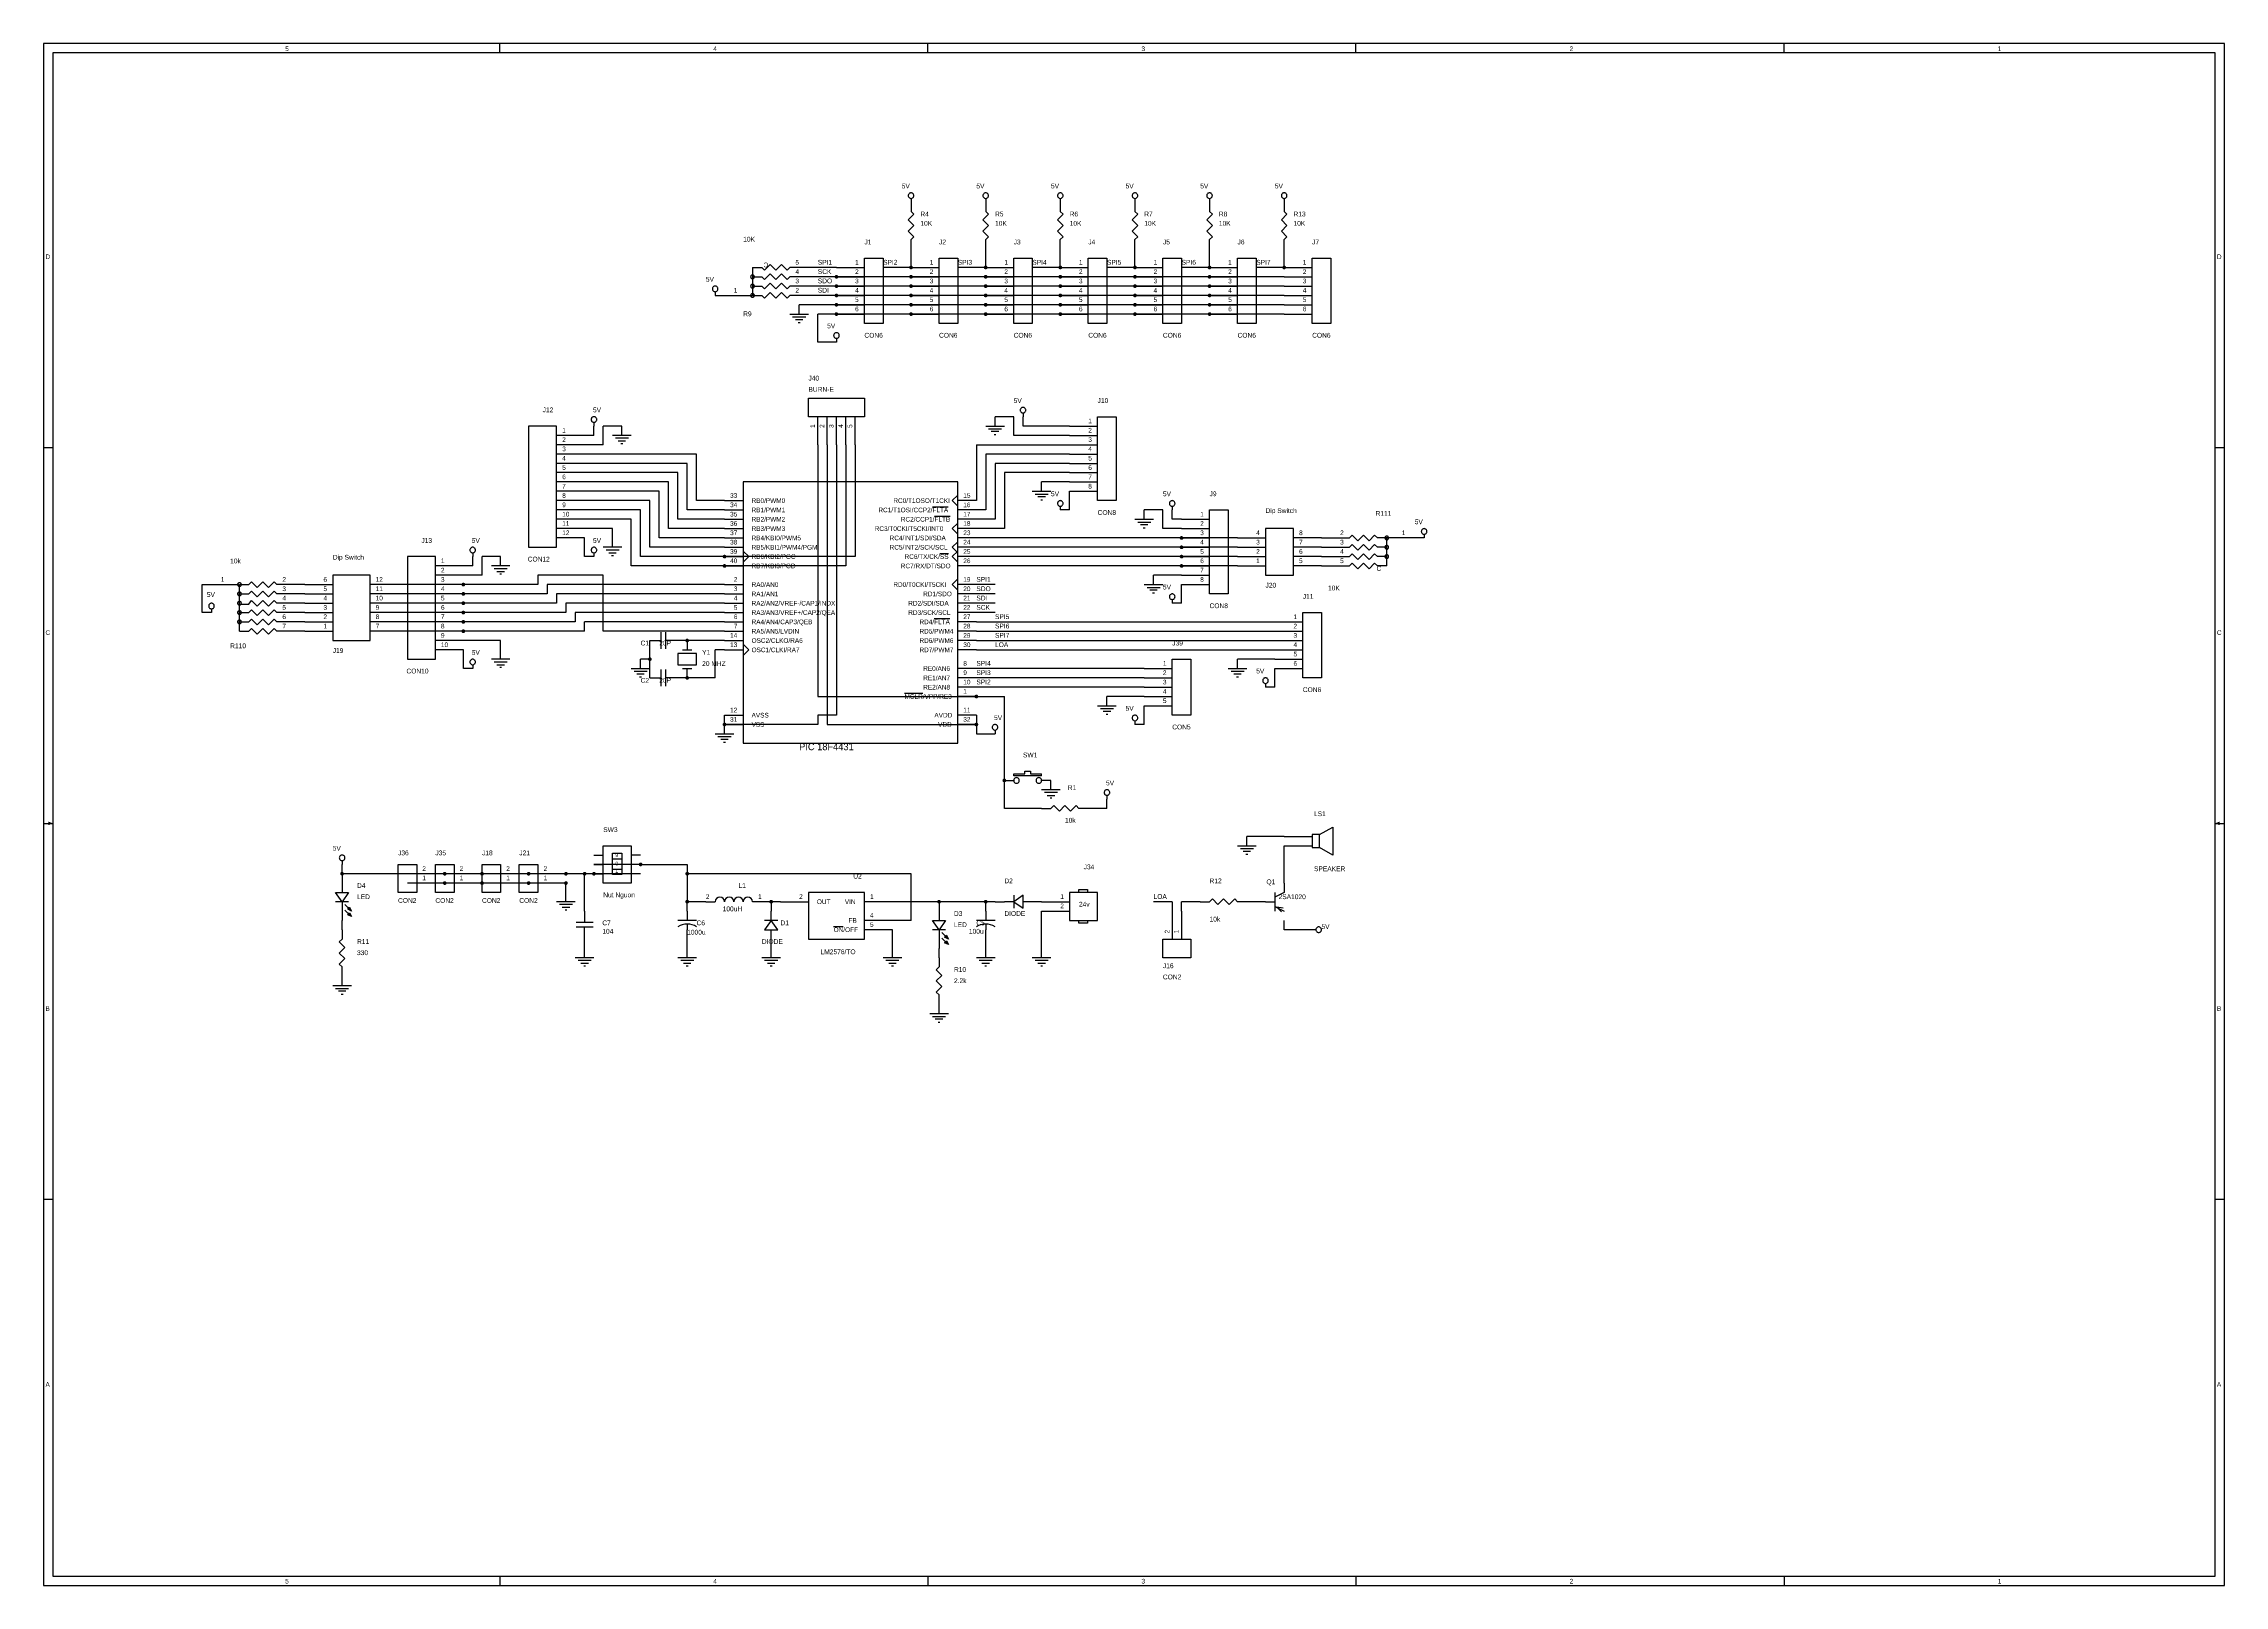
# Model space of a CAD drawing. Extents: x -3 to 591, y 3 to 422.
import ezdxf

# ---------------------------------------------------------------- set-up
doc = ezdxf.new("R2010")
doc.units = 0

msp = doc.modelspace()

# ---------------------------------------------------------------- linework, layer by layer
at = {"layer": 'PARTS'}
for p, q in [((233.68, 379.222), (233.68, 376.682)), ((254, 379.222), (254, 376.682)), ((274.32, 379.222), (274.32, 376.682)), ((294.64, 379.222), (294.64, 376.682)), ((314.96, 379.222), (314.96, 376.682)), ((335.28, 379.222), (335.28, 376.682)), ((233.68, 366.522), (233.68, 369.062)), ((254, 366.522), (254, 369.062)), ((274.32, 366.522), (274.32, 369.062)), ((294.64, 366.522), (294.64, 369.062)), ((314.96, 366.522), (314.96, 369.062)), ((335.28, 366.522), (335.28, 369.062)), ((208.28, 361.442), (200.66, 361.442)), ((208.28, 358.902), (200.66, 358.902)), ((208.28, 356.362), (200.66, 356.362)), ((213.36, 361.442), (220.98, 361.442)), ((213.36, 358.902), (220.98, 358.902)), ((213.36, 356.362), (220.98, 356.362)), ((233.68, 361.442), (241.3, 361.442)), ((233.68, 358.902), (241.3, 358.902)), ((233.68, 356.362), (241.3, 356.362)), ((254, 361.442), (261.62, 361.442)), ((254, 358.902), (261.62, 358.902)), ((254, 356.362), (261.62, 356.362)), ((274.32, 361.442), (281.94, 361.442)), ((274.32, 358.902), (281.94, 358.902)), ((274.32, 356.362), (281.94, 356.362)), ((294.64, 361.442), (302.26, 361.442)), ((294.64, 358.902), (302.26, 358.902)), ((294.64, 356.362), (302.26, 356.362)), ((314.96, 361.442), (322.58, 361.442)), ((314.96, 358.902), (322.58, 358.902)), ((314.96, 356.362), (322.58, 356.362)), ((335.28, 361.442), (342.9, 361.442)), ((335.28, 358.902), (342.9, 358.902)), ((335.28, 356.362), (342.9, 356.362)), ((180.34, 353.822), (187.96, 353.822)), ((208.28, 353.822), (200.66, 353.822)), ((213.36, 353.822), (220.98, 353.822)), ((213.36, 351.282), (220.98, 351.282)), ((233.68, 353.822), (241.3, 353.822)), ((233.68, 351.282), (241.3, 351.282)), ((254, 353.822), (261.62, 353.822)), ((254, 351.282), (261.62, 351.282)), ((274.32, 353.822), (281.94, 353.822)), ((274.32, 351.282), (281.94, 351.282)), ((294.64, 353.822), (302.26, 353.822)), ((294.64, 351.282), (302.26, 351.282)), ((314.96, 353.822), (322.58, 353.822)), ((314.96, 351.282), (322.58, 351.282)), ((335.28, 353.822), (342.9, 353.822)), ((335.28, 351.282), (342.9, 351.282)), ((213.36, 348.742), (220.98, 348.742)), ((233.68, 348.742), (241.3, 348.742)), ((254, 348.742), (261.62, 348.742)), ((274.32, 348.742), (281.94, 348.742)), ((294.64, 348.742), (302.26, 348.742)), ((314.96, 348.742), (322.58, 348.742)), ((335.28, 348.742), (342.9, 348.742)), ((208.28, 313.182), (208.28, 320.802)), ((210.82, 313.182), (210.82, 320.802)), ((213.36, 313.182), (213.36, 320.802)), ((215.9, 313.182), (215.9, 320.802)), ((218.44, 313.182), (218.44, 320.802)), ((144.78, 315.722), (137.16, 315.722)), ((276.86, 318.262), (284.48, 318.262)), ((276.86, 315.722), (284.48, 315.722)), ((144.78, 313.182), (137.16, 313.182)), ((144.78, 310.642), (137.16, 310.642)), ((276.86, 313.182), (284.48, 313.182)), ((276.86, 310.642), (284.48, 310.642)), ((144.78, 308.102), (137.16, 308.102)), ((144.78, 305.562), (137.16, 305.562)), ((144.78, 303.022), (137.16, 303.022)), ((276.86, 308.102), (284.48, 308.102)), ((276.86, 305.562), (284.48, 305.562)), ((276.86, 303.022), (284.48, 303.022)), ((144.78, 300.482), (137.16, 300.482)), ((144.78, 297.942), (137.16, 297.942)), ((182.88, 297.942), (187.96, 297.942)), ((246.38, 299.466), (244.856, 297.942)), ((244.856, 297.942), (246.38, 296.418)), ((251.46, 297.942), (246.38, 297.942)), ((276.86, 300.482), (284.48, 300.482)), ((144.78, 295.402), (137.16, 295.402)), ((144.78, 292.862), (137.16, 292.862)), ((182.88, 295.402), (187.96, 295.402)), ((182.88, 292.862), (187.96, 292.862)), ((246.38, 291.846), (244.856, 290.322)), ((251.46, 295.402), (246.38, 295.402)), ((251.46, 292.862), (246.38, 292.862)), ((307.34, 292.862), (314.96, 292.862)), ((144.78, 290.322), (137.16, 290.322)), ((144.78, 287.782), (137.16, 287.782)), ((182.88, 290.322), (187.96, 290.322)), ((182.88, 287.782), (187.96, 287.782)), ((182.88, 285.242), (187.96, 285.242)), ((244.856, 290.322), (246.38, 288.798)), ((246.38, 286.766), (244.856, 285.242)), ((244.856, 285.242), (246.38, 283.718)), ((251.46, 290.322), (246.38, 290.322)), ((251.46, 287.782), (246.38, 287.782)), ((251.46, 285.242), (246.38, 285.242)), ((307.34, 290.322), (314.96, 290.322)), ((307.34, 287.782), (314.96, 287.782)), ((307.34, 285.242), (314.96, 285.242)), ((322.58, 287.782), (330.2, 287.782)), ((322.58, 285.242), (330.2, 285.242)), ((345.44, 287.782), (337.82, 287.782)), ((345.44, 285.242), (337.82, 285.242)), ((345.44, 287.782), (353.06, 287.782)), ((345.44, 285.242), (353.06, 285.242)), ((373.38, 287.782), (365.76, 287.782)), ((111.76, 280.162), (104.14, 280.162)), ((182.88, 282.702), (187.96, 282.702)), ((182.88, 280.162), (187.96, 280.162)), ((187.96, 284.226), (189.484, 282.702)), ((189.484, 282.702), (187.96, 281.178)), ((246.38, 284.226), (244.856, 282.702)), ((244.856, 282.702), (246.38, 281.178)), ((251.46, 282.702), (246.38, 282.702)), ((251.46, 280.162), (246.38, 280.162)), ((307.34, 282.702), (314.96, 282.702)), ((307.34, 280.162), (314.96, 280.162)), ((322.58, 282.702), (330.2, 282.702)), ((322.58, 280.162), (330.2, 280.162)), ((345.44, 282.702), (337.82, 282.702)), ((345.44, 280.162), (337.82, 280.162)), ((345.44, 282.702), (353.06, 282.702)), ((345.44, 280.162), (353.06, 280.162)), ((40.64, 275.082), (48.26, 275.082)), ((68.58, 275.082), (60.96, 275.082)), ((68.58, 275.082), (76.2, 275.082)), ((93.98, 275.082), (86.36, 275.082)), ((111.76, 277.622), (104.14, 277.622)), ((111.76, 275.082), (104.14, 275.082)), ((182.88, 275.082), (187.96, 275.082)), ((246.38, 276.606), (244.856, 275.082)), ((244.856, 275.082), (246.38, 273.558)), ((251.46, 275.082), (246.38, 275.082)), ((307.34, 277.622), (314.96, 277.622)), ((307.34, 275.082), (314.96, 275.082)), ((68.58, 272.542), (60.96, 272.542)), ((68.58, 270.002), (60.96, 270.002)), ((68.58, 267.462), (60.96, 267.462)), ((68.58, 272.542), (76.2, 272.542)), ((68.58, 270.002), (76.2, 270.002)), ((68.58, 267.462), (76.2, 267.462)), ((93.98, 272.542), (86.36, 272.542)), ((93.98, 270.002), (86.36, 270.002)), ((93.98, 267.462), (86.36, 267.462)), ((111.76, 272.542), (104.14, 272.542)), ((111.76, 270.002), (104.14, 270.002)), ((111.76, 267.462), (104.14, 267.462)), ((182.88, 272.542), (187.96, 272.542)), ((182.88, 270.002), (187.96, 270.002)), ((182.88, 267.462), (187.96, 267.462)), ((251.46, 272.542), (246.38, 272.542)), ((251.46, 270.002), (246.38, 270.002)), ((251.46, 267.462), (246.38, 267.462)), ((68.58, 264.922), (60.96, 264.922)), ((68.58, 262.382), (60.96, 262.382)), ((68.58, 264.922), (76.2, 264.922)), ((68.58, 262.382), (76.2, 262.382)), ((93.98, 264.922), (86.36, 264.922)), ((93.98, 262.382), (86.36, 262.382)), ((111.76, 264.922), (104.14, 264.922)), ((111.76, 262.382), (104.14, 262.382)), ((182.88, 264.922), (187.96, 264.922)), ((182.88, 262.382), (187.96, 262.382)), ((251.46, 264.922), (246.38, 264.922)), ((251.46, 262.382), (246.38, 262.382)), ((332.74, 264.922), (340.36, 264.922)), ((332.74, 262.382), (340.36, 262.382)), ((111.76, 259.842), (104.14, 259.842)), ((111.76, 257.302), (104.14, 257.302)), ((162.56, 259.842), (165.1, 259.842)), ((170.18, 259.842), (167.64, 259.842)), ((172.72, 259.842), (172.72, 257.302)), ((182.88, 259.842), (187.96, 259.842)), ((182.88, 257.302), (187.96, 257.302)), ((187.96, 258.826), (189.484, 257.302)), ((189.484, 257.302), (187.96, 255.778)), ((251.46, 259.842), (246.38, 259.842)), ((251.46, 257.302), (246.38, 257.302)), ((332.74, 259.842), (340.36, 259.842)), ((332.74, 257.302), (340.36, 257.302)), ((162.56, 249.682), (165.1, 249.682)), ((170.18, 249.682), (167.64, 249.682)), ((172.72, 249.682), (172.72, 252.222)), ((251.46, 252.222), (246.38, 252.222)), ((251.46, 249.682), (246.38, 249.682)), ((297.18, 252.222), (304.8, 252.222)), ((297.18, 249.682), (304.8, 249.682)), ((332.74, 254.762), (340.36, 254.762)), ((332.74, 252.222), (340.36, 252.222)), ((251.46, 247.142), (246.38, 247.142)), ((251.46, 244.602), (246.38, 244.602)), ((297.18, 247.142), (304.8, 247.142)), ((297.18, 244.602), (304.8, 244.602)), ((182.88, 239.522), (187.96, 239.522)), ((251.46, 239.522), (246.38, 239.522)), ((297.18, 242.062), (304.8, 242.062)), ((182.88, 236.982), (187.96, 236.982)), ((251.46, 236.982), (246.38, 236.982)), ((259.08, 221.742), (261.62, 221.742)), ((271.78, 221.742), (269.24, 221.742)), ((269.24, 214.122), (271.78, 214.122)), ((281.94, 214.122), (279.4, 214.122)), ((335.28, 206.502), (342.9, 206.502)), ((335.28, 203.962), (342.9, 203.962)), ((78.74, 196.342), (78.74, 193.802)), ((106.68, 196.342), (99.06, 196.342)), ((116.84, 196.342), (109.22, 196.342)), ((129.54, 196.342), (121.92, 196.342)), ((139.7, 196.342), (132.08, 196.342)), ((147.32, 201.422), (149.86, 201.422)), ((147.32, 198.882), (149.86, 198.882)), ((147.32, 196.342), (149.86, 196.342)), ((160.02, 201.422), (157.48, 201.422)), ((160.02, 198.882), (157.48, 198.882)), ((160.02, 196.342), (157.48, 196.342)), ((106.68, 193.802), (99.06, 193.802)), ((116.84, 193.802), (109.22, 193.802)), ((129.54, 193.802), (121.92, 193.802)), ((139.7, 193.802), (132.08, 193.802)), ((335.28, 193.802), (335.28, 191.262)), ((144.78, 186.182), (144.78, 183.642)), ((172.72, 186.182), (172.72, 183.642)), ((177.8, 188.722), (180.34, 188.722)), ((193.04, 188.722), (190.5, 188.722)), ((195.58, 188.722), (195.58, 186.182)), ((198.12, 188.722), (205.74, 188.722)), ((228.6, 188.722), (220.98, 188.722)), ((241.3, 188.722), (241.3, 186.182)), ((254, 186.182), (254, 183.642)), ((256.54, 188.722), (259.08, 188.722)), ((269.24, 188.722), (266.7, 188.722)), ((269.24, 188.722), (276.86, 188.722)), ((269.24, 186.182), (276.86, 186.182)), ((304.8, 186.182), (304.8, 178.562)), ((307.34, 186.182), (307.34, 178.562)), ((312.42, 188.722), (314.96, 188.722)), ((325.12, 188.722), (322.58, 188.722)), ((330.2, 188.722), (332.74, 188.722)), ((78.74, 181.102), (78.74, 183.642)), ((78.74, 181.102), (78.74, 178.562)), ((144.78, 178.562), (144.78, 181.102)), ((172.72, 178.562), (172.72, 181.102)), ((195.58, 176.022), (195.58, 178.562)), ((228.6, 183.642), (220.98, 183.642)), ((228.6, 181.102), (220.98, 181.102)), ((254, 178.562), (254, 181.102)), ((335.28, 181.102), (335.28, 183.642)), ((241.3, 173.482), (241.3, 176.022)), ((241.3, 173.482), (241.3, 170.942)), ((78.74, 168.402), (78.74, 170.942)), ((241.3, 160.782), (241.3, 163.322))]:
    msp.add_line(p, q, dxfattribs=at)
for points in [[(234.442, 381, 0.0985), (234.384, 381.2916, 0.0985), (234.2188, 381.5388, 0.0985), (233.9716, 381.704, 0.0985), (233.68, 381.762, 0.0985), (233.3884, 381.704, 0.0985), (233.1412, 381.5388, 0.0985), (232.976, 381.2916, 0.0985), (232.918, 381, 0.0985), (232.976, 380.7084, 0.0985), (233.1412, 380.4612, 0.0985), (233.3884, 380.296, 0.0985), (233.68, 380.238, 0.0985), (233.9716, 380.296, 0.0985), (234.2188, 380.4612, 0.0985), (234.384, 380.7084, 0.0985)], [(254.762, 381, 0.0985), (254.704, 381.2916, 0.0985), (254.5388, 381.5388, 0.0985), (254.2916, 381.704, 0.0985), (254, 381.762, 0.0985), (253.7084, 381.704, 0.0985), (253.4612, 381.5388, 0.0985), (253.296, 381.2916, 0.0985), (253.238, 381, 0.0985), (253.296, 380.7084, 0.0985), (253.4612, 380.4612, 0.0985), (253.7084, 380.296, 0.0985), (254, 380.238, 0.0985), (254.2916, 380.296, 0.0985), (254.5388, 380.4612, 0.0985), (254.704, 380.7084, 0.0985)], [(275.082, 381, 0.0985), (275.024, 381.2916, 0.0985), (274.8588, 381.5388, 0.0985), (274.6116, 381.704, 0.0985), (274.32, 381.762, 0.0985), (274.0284, 381.704, 0.0985), (273.7812, 381.5388, 0.0985), (273.616, 381.2916, 0.0985), (273.558, 381, 0.0985), (273.616, 380.7084, 0.0985), (273.7812, 380.4612, 0.0985), (274.0284, 380.296, 0.0985), (274.32, 380.238, 0.0985), (274.6116, 380.296, 0.0985), (274.8588, 380.4612, 0.0985), (275.024, 380.7084, 0.0985)], [(295.402, 381, 0.0985), (295.344, 381.2916, 0.0985), (295.1788, 381.5388, 0.0985), (294.9316, 381.704, 0.0985), (294.64, 381.762, 0.0985), (294.3484, 381.704, 0.0985), (294.1012, 381.5388, 0.0985), (293.936, 381.2916, 0.0985), (293.878, 381, 0.0985), (293.936, 380.7084, 0.0985), (294.1012, 380.4612, 0.0985), (294.3484, 380.296, 0.0985), (294.64, 380.238, 0.0985), (294.9316, 380.296, 0.0985), (295.1788, 380.4612, 0.0985), (295.344, 380.7084, 0.0985)], [(315.722, 381, 0.0985), (315.664, 381.2916, 0.0985), (315.4988, 381.5388, 0.0985), (315.2516, 381.704, 0.0985), (314.96, 381.762, 0.0985), (314.6684, 381.704, 0.0985), (314.4212, 381.5388, 0.0985), (314.256, 381.2916, 0.0985), (314.198, 381, 0.0985), (314.256, 380.7084, 0.0985), (314.4212, 380.4612, 0.0985), (314.6684, 380.296, 0.0985), (314.96, 380.238, 0.0985), (315.2516, 380.296, 0.0985), (315.4988, 380.4612, 0.0985), (315.664, 380.7084, 0.0985)], [(336.042, 381, 0.0985), (335.984, 381.2916, 0.0985), (335.8188, 381.5388, 0.0985), (335.5716, 381.704, 0.0985), (335.28, 381.762, 0.0985), (334.9884, 381.704, 0.0985), (334.7412, 381.5388, 0.0985), (334.576, 381.2916, 0.0985), (334.518, 381, 0.0985), (334.576, 380.7084, 0.0985), (334.7412, 380.4612, 0.0985), (334.9884, 380.296, 0.0985), (335.28, 380.238, 0.0985), (335.5716, 380.296, 0.0985), (335.8188, 380.4612, 0.0985), (335.984, 380.7084, 0.0985)], [(181.102, 355.6, 0.0985), (181.044, 355.8916, 0.0985), (180.8788, 356.1388, 0.0985), (180.6316, 356.304, 0.0985), (180.34, 356.362, 0.0985), (180.0484, 356.304, 0.0985), (179.8012, 356.1388, 0.0985), (179.636, 355.8916, 0.0985), (179.578, 355.6, 0.0985), (179.636, 355.3084, 0.0985), (179.8012, 355.0612, 0.0985), (180.0484, 354.896, 0.0985), (180.34, 354.838, 0.0985), (180.6316, 354.896, 0.0985), (180.8788, 355.0612, 0.0985), (181.044, 355.3084, 0.0985)], [(191.008, 358.902, 0.0985), (190.9693, 359.0964, 0.0985), (190.8592, 359.2612, 0.0985), (190.6944, 359.3713, 0.0985), (190.5, 359.41, 0.0985), (190.3056, 359.3713, 0.0985), (190.1408, 359.2612, 0.0985), (190.0307, 359.0964, 0.0985), (189.992, 358.902, 0.0985), (190.0307, 358.7076, 0.0985), (190.1408, 358.5428, 0.0985), (190.3056, 358.4327, 0.0985), (190.5, 358.394, 0.0985), (190.6944, 358.4327, 0.0985), (190.8592, 358.5428, 0.0985), (190.9693, 358.7076, 0.0985)], [(191.008, 356.362, 0.0985), (190.9693, 356.5564, 0.0985), (190.8592, 356.7212, 0.0985), (190.6944, 356.8313, 0.0985), (190.5, 356.87, 0.0985), (190.3056, 356.8313, 0.0985), (190.1408, 356.7212, 0.0985), (190.0307, 356.5564, 0.0985), (189.992, 356.362, 0.0985), (190.0307, 356.1676, 0.0985), (190.1408, 356.0028, 0.0985), (190.3056, 355.8927, 0.0985), (190.5, 355.854, 0.0985), (190.6944, 355.8927, 0.0985), (190.8592, 356.0028, 0.0985), (190.9693, 356.1676, 0.0985)], [(191.008, 353.822, 0.0985), (190.9693, 354.0164, 0.0985), (190.8592, 354.1812, 0.0985), (190.6944, 354.2913, 0.0985), (190.5, 354.33, 0.0985), (190.3056, 354.2913, 0.0985), (190.1408, 354.1812, 0.0985), (190.0307, 354.0164, 0.0985), (189.992, 353.822, 0.0985), (190.0307, 353.6276, 0.0985), (190.1408, 353.4628, 0.0985), (190.3056, 353.3527, 0.0985), (190.5, 353.314, 0.0985), (190.6944, 353.3527, 0.0985), (190.8592, 353.4628, 0.0985), (190.9693, 353.6276, 0.0985)], [(214.122, 342.9, 0.0985), (214.064, 343.1916, 0.0985), (213.8988, 343.4388, 0.0985), (213.6516, 343.604, 0.0985), (213.36, 343.662, 0.0985), (213.0684, 343.604, 0.0985), (212.8212, 343.4388, 0.0985), (212.656, 343.1916, 0.0985), (212.598, 342.9, 0.0985), (212.656, 342.6084, 0.0985), (212.8212, 342.3612, 0.0985), (213.0684, 342.196, 0.0985), (213.36, 342.138, 0.0985), (213.6516, 342.196, 0.0985), (213.8988, 342.3612, 0.0985), (214.064, 342.6084, 0.0985)], [(148.082, 320.04, 0.0985), (148.024, 320.3316, 0.0985), (147.8588, 320.5788, 0.0985), (147.6116, 320.744, 0.0985), (147.32, 320.802, 0.0985), (147.0284, 320.744, 0.0985), (146.7812, 320.5788, 0.0985), (146.616, 320.3316, 0.0985), (146.558, 320.04, 0.0985), (146.616, 319.7484, 0.0985), (146.7812, 319.5012, 0.0985), (147.0284, 319.336, 0.0985), (147.32, 319.278, 0.0985), (147.6116, 319.336, 0.0985), (147.8588, 319.5012, 0.0985), (148.024, 319.7484, 0.0985)], [(264.922, 322.58, 0.0985), (264.864, 322.8716, 0.0985), (264.6988, 323.1188, 0.0985), (264.4516, 323.284, 0.0985), (264.16, 323.342, 0.0985), (263.8684, 323.284, 0.0985), (263.6212, 323.1188, 0.0985), (263.456, 322.8716, 0.0985), (263.398, 322.58, 0.0985), (263.456, 322.2884, 0.0985), (263.6212, 322.0412, 0.0985), (263.8684, 321.876, 0.0985), (264.16, 321.818, 0.0985), (264.4516, 321.876, 0.0985), (264.6988, 322.0412, 0.0985), (264.864, 322.2884, 0.0985)], [(275.082, 297.18, 0.0985), (275.024, 297.4716, 0.0985), (274.8588, 297.7188, 0.0985), (274.6116, 297.884, 0.0985), (274.32, 297.942, 0.0985), (274.0284, 297.884, 0.0985), (273.7812, 297.7188, 0.0985), (273.616, 297.4716, 0.0985), (273.558, 297.18, 0.0985), (273.616, 296.8884, 0.0985), (273.7812, 296.6412, 0.0985), (274.0284, 296.476, 0.0985), (274.32, 296.418, 0.0985), (274.6116, 296.476, 0.0985), (274.8588, 296.6412, 0.0985), (275.024, 296.8884, 0.0985)], [(305.562, 297.18, 0.0985), (305.504, 297.4716, 0.0985), (305.3388, 297.7188, 0.0985), (305.0916, 297.884, 0.0985), (304.8, 297.942, 0.0985), (304.5084, 297.884, 0.0985), (304.2612, 297.7188, 0.0985), (304.096, 297.4716, 0.0985), (304.038, 297.18, 0.0985), (304.096, 296.8884, 0.0985), (304.2612, 296.6412, 0.0985), (304.5084, 296.476, 0.0985), (304.8, 296.418, 0.0985), (305.0916, 296.476, 0.0985), (305.3388, 296.6412, 0.0985), (305.504, 296.8884, 0.0985)], [(115.062, 284.48, 0.0985), (115.004, 284.7716, 0.0985), (114.8388, 285.0188, 0.0985), (114.5916, 285.184, 0.0985), (114.3, 285.242, 0.0985), (114.0084, 285.184, 0.0985), (113.7612, 285.0188, 0.0985), (113.596, 284.7716, 0.0985), (113.538, 284.48, 0.0985), (113.596, 284.1884, 0.0985), (113.7612, 283.9412, 0.0985), (114.0084, 283.776, 0.0985), (114.3, 283.718, 0.0985), (114.5916, 283.776, 0.0985), (114.8388, 283.9412, 0.0985), (115.004, 284.1884, 0.0985)], [(148.082, 284.48, 0.0985), (148.024, 284.7716, 0.0985), (147.8588, 285.0188, 0.0985), (147.6116, 285.184, 0.0985), (147.32, 285.242, 0.0985), (147.0284, 285.184, 0.0985), (146.7812, 285.0188, 0.0985), (146.616, 284.7716, 0.0985), (146.558, 284.48, 0.0985), (146.616, 284.1884, 0.0985), (146.7812, 283.9412, 0.0985), (147.0284, 283.776, 0.0985), (147.32, 283.718, 0.0985), (147.6116, 283.776, 0.0985), (147.8588, 283.9412, 0.0985), (148.024, 284.1884, 0.0985)], [(363.728, 287.782, 0.0985), (363.6893, 287.9764, 0.0985), (363.5792, 288.1412, 0.0985), (363.4144, 288.2513, 0.0985), (363.22, 288.29, 0.0985), (363.0256, 288.2513, 0.0985), (362.8608, 288.1412, 0.0985), (362.7507, 287.9764, 0.0985), (362.712, 287.782, 0.0985), (362.7507, 287.5876, 0.0985), (362.8608, 287.4228, 0.0985), (363.0256, 287.3127, 0.0985), (363.22, 287.274, 0.0985), (363.4144, 287.3127, 0.0985), (363.5792, 287.4228, 0.0985), (363.6893, 287.5876, 0.0985)], [(363.728, 285.242, 0.0985), (363.6893, 285.4364, 0.0985), (363.5792, 285.6012, 0.0985), (363.4144, 285.7113, 0.0985), (363.22, 285.75, 0.0985), (363.0256, 285.7113, 0.0985), (362.8608, 285.6012, 0.0985), (362.7507, 285.4364, 0.0985), (362.712, 285.242, 0.0985), (362.7507, 285.0476, 0.0985), (362.8608, 284.8828, 0.0985), (363.0256, 284.7727, 0.0985), (363.22, 284.734, 0.0985), (363.4144, 284.7727, 0.0985), (363.5792, 284.8828, 0.0985), (363.6893, 285.0476, 0.0985)], [(374.142, 289.56, 0.0985), (374.084, 289.8516, 0.0985), (373.9188, 290.0988, 0.0985), (373.6716, 290.264, 0.0985), (373.38, 290.322, 0.0985), (373.0884, 290.264, 0.0985), (372.8412, 290.0988, 0.0985), (372.676, 289.8516, 0.0985), (372.618, 289.56, 0.0985), (372.676, 289.2684, 0.0985), (372.8412, 289.0212, 0.0985), (373.0884, 288.856, 0.0985), (373.38, 288.798, 0.0985), (373.6716, 288.856, 0.0985), (373.9188, 289.0212, 0.0985), (374.084, 289.2684, 0.0985)], [(363.728, 282.702, 0.0985), (363.6893, 282.8964, 0.0985), (363.5792, 283.0612, 0.0985), (363.4144, 283.1713, 0.0985), (363.22, 283.21, 0.0985), (363.0256, 283.1713, 0.0985), (362.8608, 283.0612, 0.0985), (362.7507, 282.8964, 0.0985), (362.712, 282.702, 0.0985), (362.7507, 282.5076, 0.0985), (362.8608, 282.3428, 0.0985), (363.0256, 282.2327, 0.0985), (363.22, 282.194, 0.0985), (363.4144, 282.2327, 0.0985), (363.5792, 282.3428, 0.0985), (363.6893, 282.5076, 0.0985)], [(51.308, 275.082, 0.0985), (51.2693, 275.2764, 0.0985), (51.1592, 275.4412, 0.0985), (50.9944, 275.5513, 0.0985), (50.8, 275.59, 0.0985), (50.6056, 275.5513, 0.0985), (50.4408, 275.4412, 0.0985), (50.3307, 275.2764, 0.0985), (50.292, 275.082, 0.0985), (50.3307, 274.8876, 0.0985), (50.4408, 274.7228, 0.0985), (50.6056, 274.6127, 0.0985), (50.8, 274.574, 0.0985), (50.9944, 274.6127, 0.0985), (51.1592, 274.7228, 0.0985), (51.2693, 274.8876, 0.0985)], [(43.942, 269.24, 0.0985), (43.884, 269.5316, 0.0985), (43.7188, 269.7788, 0.0985), (43.4716, 269.944, 0.0985), (43.18, 270.002, 0.0985), (42.8884, 269.944, 0.0985), (42.6412, 269.7788, 0.0985), (42.476, 269.5316, 0.0985), (42.418, 269.24, 0.0985), (42.476, 268.9484, 0.0985), (42.6412, 268.7012, 0.0985), (42.8884, 268.536, 0.0985), (43.18, 268.478, 0.0985), (43.4716, 268.536, 0.0985), (43.7188, 268.7012, 0.0985), (43.884, 268.9484, 0.0985)], [(51.308, 272.542, 0.0985), (51.2693, 272.7364, 0.0985), (51.1592, 272.9012, 0.0985), (50.9944, 273.0113, 0.0985), (50.8, 273.05, 0.0985), (50.6056, 273.0113, 0.0985), (50.4408, 272.9012, 0.0985), (50.3307, 272.7364, 0.0985), (50.292, 272.542, 0.0985), (50.3307, 272.3476, 0.0985), (50.4408, 272.1828, 0.0985), (50.6056, 272.0727, 0.0985), (50.8, 272.034, 0.0985), (50.9944, 272.0727, 0.0985), (51.1592, 272.1828, 0.0985), (51.2693, 272.3476, 0.0985)], [(51.308, 270.002, 0.0985), (51.2693, 270.1964, 0.0985), (51.1592, 270.3612, 0.0985), (50.9944, 270.4713, 0.0985), (50.8, 270.51, 0.0985), (50.6056, 270.4713, 0.0985), (50.4408, 270.3612, 0.0985), (50.3307, 270.1964, 0.0985), (50.292, 270.002, 0.0985), (50.3307, 269.8076, 0.0985), (50.4408, 269.6428, 0.0985), (50.6056, 269.5327, 0.0985), (50.8, 269.494, 0.0985), (50.9944, 269.5327, 0.0985), (51.1592, 269.6428, 0.0985), (51.2693, 269.8076, 0.0985)], [(51.308, 267.462, 0.0985), (51.2693, 267.6564, 0.0985), (51.1592, 267.8212, 0.0985), (50.9944, 267.9313, 0.0985), (50.8, 267.97, 0.0985), (50.6056, 267.9313, 0.0985), (50.4408, 267.8212, 0.0985), (50.3307, 267.6564, 0.0985), (50.292, 267.462, 0.0985), (50.3307, 267.2676, 0.0985), (50.4408, 267.1028, 0.0985), (50.6056, 266.9927, 0.0985), (50.8, 266.954, 0.0985), (50.9944, 266.9927, 0.0985), (51.1592, 267.1028, 0.0985), (51.2693, 267.2676, 0.0985)], [(305.562, 271.78, 0.0985), (305.504, 272.0716, 0.0985), (305.3388, 272.3188, 0.0985), (305.0916, 272.484, 0.0985), (304.8, 272.542, 0.0985), (304.5084, 272.484, 0.0985), (304.2612, 272.3188, 0.0985), (304.096, 272.0716, 0.0985), (304.038, 271.78, 0.0985), (304.096, 271.4884, 0.0985), (304.2612, 271.2412, 0.0985), (304.5084, 271.076, 0.0985), (304.8, 271.018, 0.0985), (305.0916, 271.076, 0.0985), (305.3388, 271.2412, 0.0985), (305.504, 271.4884, 0.0985)], [(51.308, 264.922, 0.0985), (51.2693, 265.1164, 0.0985), (51.1592, 265.2812, 0.0985), (50.9944, 265.3913, 0.0985), (50.8, 265.43, 0.0985), (50.6056, 265.3913, 0.0985), (50.4408, 265.2812, 0.0985), (50.3307, 265.1164, 0.0985), (50.292, 264.922, 0.0985), (50.3307, 264.7276, 0.0985), (50.4408, 264.5628, 0.0985), (50.6056, 264.4527, 0.0985), (50.8, 264.414, 0.0985), (50.9944, 264.4527, 0.0985), (51.1592, 264.5628, 0.0985), (51.2693, 264.7276, 0.0985)], [(115.062, 254, 0.0985), (115.004, 254.2916, 0.0985), (114.8388, 254.5388, 0.0985), (114.5916, 254.704, 0.0985), (114.3, 254.762, 0.0985), (114.0084, 254.704, 0.0985), (113.7612, 254.5388, 0.0985), (113.596, 254.2916, 0.0985), (113.538, 254, 0.0985), (113.596, 253.7084, 0.0985), (113.7612, 253.4612, 0.0985), (114.0084, 253.296, 0.0985), (114.3, 253.238, 0.0985), (114.5916, 253.296, 0.0985), (114.8388, 253.4612, 0.0985), (115.004, 253.7084, 0.0985)], [(330.962, 248.92, 0.0985), (330.904, 249.2116, 0.0985), (330.7388, 249.4588, 0.0985), (330.4916, 249.624, 0.0985), (330.2, 249.682, 0.0985), (329.9084, 249.624, 0.0985), (329.6612, 249.4588, 0.0985), (329.496, 249.2116, 0.0985), (329.438, 248.92, 0.0985), (329.496, 248.6284, 0.0985), (329.6612, 248.3812, 0.0985), (329.9084, 248.216, 0.0985), (330.2, 248.158, 0.0985), (330.4916, 248.216, 0.0985), (330.7388, 248.3812, 0.0985), (330.904, 248.6284, 0.0985)], [(295.402, 238.76, 0.0985), (295.344, 239.0516, 0.0985), (295.1788, 239.2988, 0.0985), (294.9316, 239.464, 0.0985), (294.64, 239.522, 0.0985), (294.3484, 239.464, 0.0985), (294.1012, 239.2988, 0.0985), (293.936, 239.0516, 0.0985), (293.878, 238.76, 0.0985), (293.936, 238.4684, 0.0985), (294.1012, 238.2212, 0.0985), (294.3484, 238.056, 0.0985), (294.64, 237.998, 0.0985), (294.9316, 238.056, 0.0985), (295.1788, 238.2212, 0.0985), (295.344, 238.4684, 0.0985)], [(257.302, 236.22, 0.0985), (257.244, 236.5116, 0.0985), (257.0788, 236.7588, 0.0985), (256.8316, 236.924, 0.0985), (256.54, 236.982, 0.0985), (256.2484, 236.924, 0.0985), (256.0012, 236.7588, 0.0985), (255.836, 236.5116, 0.0985), (255.778, 236.22, 0.0985), (255.836, 235.9284, 0.0985), (256.0012, 235.6812, 0.0985), (256.2484, 235.516, 0.0985), (256.54, 235.458, 0.0985), (256.8316, 235.516, 0.0985), (257.0788, 235.6812, 0.0985), (257.244, 235.9284, 0.0985)], [(263.144, 221.742, 0.0985), (263.086, 222.0336, 0.0985), (262.9208, 222.2808, 0.0985), (262.6736, 222.446, 0.0985), (262.382, 222.504, 0.0985), (262.0904, 222.446, 0.0985), (261.8432, 222.2808, 0.0985), (261.678, 222.0336, 0.0985), (261.62, 221.742, 0.0985), (261.678, 221.4504, 0.0985), (261.8432, 221.2032, 0.0985), (262.0904, 221.038, 0.0985), (262.382, 220.98, 0.0985), (262.6736, 221.038, 0.0985), (262.9208, 221.2032, 0.0985), (263.086, 221.4504, 0.0985)], [(269.24, 221.742, 0.0985), (269.182, 222.0336, 0.0985), (269.0168, 222.2808, 0.0985), (268.7696, 222.446, 0.0985), (268.478, 222.504, 0.0985), (268.1864, 222.446, 0.0985), (267.9392, 222.2808, 0.0985), (267.774, 222.0336, 0.0985), (267.716, 221.742, 0.0985), (267.774, 221.4504, 0.0985), (267.9392, 221.2032, 0.0985), (268.1864, 221.038, 0.0985), (268.478, 220.98, 0.0985), (268.7696, 221.038, 0.0985), (269.0168, 221.2032, 0.0985), (269.182, 221.4504, 0.0985)], [(287.782, 218.44, 0.0985), (287.724, 218.7316, 0.0985), (287.5588, 218.9788, 0.0985), (287.3116, 219.144, 0.0985), (287.02, 219.202, 0.0985), (286.7284, 219.144, 0.0985), (286.4812, 218.9788, 0.0985), (286.316, 218.7316, 0.0985), (286.258, 218.44, 0.0985), (286.316, 218.1484, 0.0985), (286.4812, 217.9012, 0.0985), (286.7284, 217.736, 0.0985), (287.02, 217.678, 0.0985), (287.3116, 217.736, 0.0985), (287.5588, 217.9012, 0.0985), (287.724, 218.1484, 0.0985)], [(79.502, 200.66, 0.0985), (79.444, 200.9516, 0.0985), (79.2788, 201.1988, 0.0985), (79.0316, 201.364, 0.0985), (78.74, 201.422, 0.0985), (78.4484, 201.364, 0.0985), (78.2012, 201.1988, 0.0985), (78.036, 200.9516, 0.0985), (77.978, 200.66, 0.0985), (78.036, 200.3684, 0.0985), (78.2012, 200.1212, 0.0985), (78.4484, 199.956, 0.0985), (78.74, 199.898, 0.0985), (79.0316, 199.956, 0.0985), (79.2788, 200.1212, 0.0985), (79.444, 200.3684, 0.0985)], [(345.44, 181.102, 0.0985), (345.382, 181.3936, 0.0985), (345.2168, 181.6408, 0.0985), (344.9696, 181.806, 0.0985), (344.678, 181.864, 0.0985), (344.3864, 181.806, 0.0985), (344.1392, 181.6408, 0.0985), (343.974, 181.3936, 0.0985), (343.916, 181.102, 0.0985), (343.974, 180.8104, 0.0985), (344.1392, 180.5632, 0.0985), (344.3864, 180.398, 0.0985), (344.678, 180.34, 0.0985), (344.9696, 180.398, 0.0985), (345.2168, 180.5632, 0.0985), (345.382, 180.8104, 0.0985)]]:
    msp.add_lwpolyline(points, format="xyb", close=True, dxfattribs=at)
for points in [[(233.68, 380.238), (233.68, 379.222)], [(254, 380.238), (254, 379.222)], [(274.32, 380.238), (274.32, 379.222)], [(294.64, 380.238), (294.64, 379.222)], [(314.96, 380.238), (314.96, 379.222)], [(335.28, 380.238), (335.28, 379.222)], [(234.442, 375.92), (232.918, 374.396)], [(232.918, 374.396), (234.442, 372.872)], [(233.68, 376.682), (234.442, 375.92)], [(254.762, 375.92), (253.238, 374.396)], [(253.238, 374.396), (254.762, 372.872)], [(254, 376.682), (254.762, 375.92)], [(275.082, 375.92), (273.558, 374.396)], [(273.558, 374.396), (275.082, 372.872)], [(274.32, 376.682), (275.082, 375.92)], [(295.402, 375.92), (293.878, 374.396)], [(293.878, 374.396), (295.402, 372.872)], [(294.64, 376.682), (295.402, 375.92)], [(315.722, 375.92), (314.198, 374.396)], [(314.198, 374.396), (315.722, 372.872)], [(314.96, 376.682), (315.722, 375.92)], [(336.042, 375.92), (334.518, 374.396)], [(334.518, 374.396), (336.042, 372.872)], [(335.28, 376.682), (336.042, 375.92)], [(234.442, 372.872), (232.918, 371.348)], [(232.918, 371.348), (234.442, 369.824)], [(234.442, 369.824), (233.68, 369.062)], [(254.762, 372.872), (253.238, 371.348)], [(253.238, 371.348), (254.762, 369.824)], [(254.762, 369.824), (254, 369.062)], [(275.082, 372.872), (273.558, 371.348)], [(273.558, 371.348), (275.082, 369.824)], [(275.082, 369.824), (274.32, 369.062)], [(295.402, 372.872), (293.878, 371.348)], [(293.878, 371.348), (295.402, 369.824)], [(295.402, 369.824), (294.64, 369.062)], [(315.722, 372.872), (314.198, 371.348)], [(314.198, 371.348), (315.722, 369.824)], [(315.722, 369.824), (314.96, 369.062)], [(336.042, 372.872), (334.518, 371.348)], [(334.518, 371.348), (336.042, 369.824)], [(336.042, 369.824), (335.28, 369.062)], [(190.5, 361.442), (193.04, 361.442)], [(190.5, 361.442), (190.5, 353.822)], [(190.5, 358.902), (193.04, 358.902)], [(190.5, 356.362), (193.04, 356.362)], [(193.04, 361.442), (193.802, 360.68)], [(193.04, 358.902), (193.802, 358.14)], [(193.04, 356.362), (193.802, 355.6)], [(193.802, 360.68), (195.326, 362.204)], [(193.802, 358.14), (195.326, 359.664)], [(193.802, 355.6), (195.326, 357.124)], [(195.326, 362.204), (196.85, 360.68)], [(195.326, 359.664), (196.85, 358.14)], [(195.326, 357.124), (196.85, 355.6)], [(196.85, 360.68), (198.374, 362.204)], [(196.85, 358.14), (198.374, 359.664)], [(196.85, 355.6), (198.374, 357.124)], [(198.374, 362.204), (199.898, 360.68)], [(198.374, 359.664), (199.898, 358.14)], [(198.374, 357.124), (199.898, 355.6)], [(199.898, 360.68), (200.66, 361.442)], [(199.898, 358.14), (200.66, 358.902)], [(199.898, 355.6), (200.66, 356.362)], [(180.34, 354.838), (180.34, 353.822)], [(187.96, 353.822), (190.5, 353.822)], [(190.5, 353.822), (193.04, 353.822)], [(193.04, 353.822), (193.802, 353.06)], [(193.802, 353.06), (195.326, 354.584)], [(195.326, 354.584), (196.85, 353.06)], [(196.85, 353.06), (198.374, 354.584)], [(198.374, 354.584), (199.898, 353.06)], [(199.898, 353.06), (200.66, 353.822)], [(200.66, 348.742), (205.74, 348.742)], [(201.422, 347.98), (204.978, 347.98)], [(204.216, 347.218), (202.184, 347.218)], [(202.946, 346.456), (203.454, 346.456)], [(213.36, 342.138), (213.36, 341.122)], [(264.16, 321.818), (264.16, 320.802)], [(147.32, 319.278), (147.32, 318.262)], [(157.48, 315.722), (152.4, 315.722)], [(156.718, 314.96), (153.162, 314.96)], [(254, 318.262), (259.08, 318.262)], [(254.762, 317.5), (258.318, 317.5)], [(257.556, 316.738), (255.524, 316.738)], [(256.286, 315.976), (256.794, 315.976)], [(153.924, 314.198), (155.956, 314.198)], [(155.194, 313.436), (154.686, 313.436)], [(266.7, 300.482), (271.78, 300.482)], [(267.462, 299.72), (271.018, 299.72)], [(270.256, 298.958), (268.224, 298.958)], [(268.986, 298.196), (269.494, 298.196)], [(274.32, 296.418), (274.32, 295.402)], [(294.64, 292.862), (299.72, 292.862)], [(295.402, 292.1), (298.958, 292.1)], [(298.196, 291.338), (296.164, 291.338)], [(304.8, 296.418), (304.8, 295.402)], [(154.94, 285.242), (149.86, 285.242)], [(296.926, 290.576), (297.434, 290.576)], [(353.822, 288.544), (353.06, 287.782)], [(353.822, 286.004), (353.06, 285.242)], [(355.346, 287.02), (353.822, 288.544)], [(355.346, 284.48), (353.822, 286.004)], [(356.87, 288.544), (355.346, 287.02)], [(356.87, 286.004), (355.346, 284.48)], [(358.394, 287.02), (356.87, 288.544)], [(358.394, 284.48), (356.87, 286.004)], [(359.918, 288.544), (358.394, 287.02)], [(359.918, 286.004), (358.394, 284.48)], [(360.68, 287.782), (359.918, 288.544)], [(360.68, 285.242), (359.918, 286.004)], [(363.22, 287.782), (360.68, 287.782)], [(363.22, 285.242), (360.68, 285.242)], [(363.22, 280.162), (363.22, 287.782)], [(365.76, 287.782), (363.22, 287.782)], [(373.38, 288.798), (373.38, 287.782)], [(114.3, 283.718), (114.3, 282.702)], [(124.46, 280.162), (119.38, 280.162)], [(123.698, 279.4), (120.142, 279.4)], [(147.32, 283.718), (147.32, 282.702)], [(154.178, 284.48), (150.622, 284.48)], [(151.384, 283.718), (153.416, 283.718)], [(152.654, 282.956), (152.146, 282.956)], [(353.822, 283.464), (353.06, 282.702)], [(353.822, 280.924), (353.06, 280.162)], [(355.346, 281.94), (353.822, 283.464)], [(355.346, 279.4), (353.822, 280.924)], [(356.87, 283.464), (355.346, 281.94)], [(356.87, 280.924), (355.346, 279.4)], [(358.394, 281.94), (356.87, 283.464)], [(358.394, 279.4), (356.87, 280.924)], [(359.918, 283.464), (358.394, 281.94)], [(359.918, 280.924), (358.394, 279.4)], [(360.68, 282.702), (359.918, 283.464)], [(360.68, 280.162), (359.918, 280.924)], [(363.22, 282.702), (360.68, 282.702)], [(363.22, 280.162), (360.68, 280.162)], [(48.26, 275.082), (50.546, 275.082)], [(50.8, 275.082), (53.34, 275.082)], [(50.8, 262.382), (50.8, 275.082)], [(53.34, 275.082), (54.102, 275.844)], [(53.34, 272.542), (54.102, 273.304)], [(54.102, 275.844), (55.626, 274.32)], [(54.102, 273.304), (55.626, 271.78)], [(55.626, 274.32), (57.15, 275.844)], [(55.626, 271.78), (57.15, 273.304)], [(57.15, 275.844), (58.674, 274.32)], [(57.15, 273.304), (58.674, 271.78)], [(58.674, 274.32), (60.198, 275.844)], [(58.674, 271.78), (60.198, 273.304)], [(60.198, 275.844), (60.96, 275.082)], [(60.198, 273.304), (60.96, 272.542)], [(120.904, 278.638), (122.936, 278.638)], [(122.174, 277.876), (121.666, 277.876)], [(297.18, 275.082), (302.26, 275.082)], [(297.942, 274.32), (301.498, 274.32)], [(300.736, 273.558), (298.704, 273.558)], [(43.18, 268.478), (43.18, 267.462)], [(50.8, 272.542), (53.34, 272.542)], [(50.8, 269.748), (53.34, 269.748)], [(50.8, 267.462), (53.34, 267.462)], [(53.34, 269.748), (54.102, 270.764)], [(53.34, 267.462), (54.102, 268.224)], [(54.102, 270.764), (55.626, 269.24)], [(54.102, 268.224), (55.626, 266.7)], [(55.626, 269.24), (57.15, 270.764)], [(55.626, 266.7), (57.15, 268.224)], [(57.15, 270.764), (58.674, 269.24)], [(57.15, 268.224), (58.674, 266.7)], [(58.674, 269.24), (60.198, 270.764)], [(58.674, 266.7), (60.198, 268.224)], [(60.198, 270.764), (60.96, 270.002)], [(60.198, 268.224), (60.96, 267.462)], [(299.466, 272.796), (299.974, 272.796)], [(304.8, 271.018), (304.8, 270.002)], [(50.8, 264.922), (53.34, 264.922)], [(50.8, 262.382), (53.34, 262.382)], [(53.34, 264.922), (54.102, 265.684)], [(53.34, 262.382), (54.102, 263.144)], [(54.102, 265.684), (55.626, 264.16)], [(54.102, 263.144), (55.626, 261.62)], [(55.626, 264.16), (57.15, 265.684)], [(55.626, 261.62), (57.15, 263.144)], [(57.15, 265.684), (58.674, 264.16)], [(57.15, 263.144), (58.674, 261.62)], [(58.674, 264.16), (60.198, 265.684)], [(58.674, 261.62), (60.198, 263.144)], [(60.198, 265.684), (60.96, 264.922)], [(60.198, 263.144), (60.96, 262.382)], [(165.608, 257.556), (165.608, 262.128)], [(166.878, 257.556), (166.878, 262.128)], [(165.1, 259.842), (165.608, 259.842)], [(167.64, 259.842), (166.878, 259.842)], [(175.26, 256.286), (170.18, 256.286)], [(170.18, 256.286), (170.18, 253.238)], [(171.45, 257.302), (173.99, 257.302)], [(175.26, 253.238), (175.26, 256.286)], [(114.3, 253.238), (114.3, 252.222)], [(124.46, 254.762), (119.38, 254.762)], [(123.698, 254), (120.142, 254)], [(120.904, 253.238), (122.936, 253.238)], [(122.174, 252.476), (121.666, 252.476)], [(157.48, 252.222), (162.56, 252.222)], [(158.242, 251.46), (161.798, 251.46)], [(161.036, 250.698), (159.004, 250.698)], [(159.766, 249.936), (160.274, 249.936)], [(165.1, 249.682), (165.608, 249.682)], [(165.608, 247.396), (165.608, 251.968)], [(166.878, 247.396), (166.878, 251.968)], [(167.64, 249.682), (166.878, 249.682)], [(170.18, 253.238), (175.26, 253.238)], [(171.45, 252.222), (173.99, 252.222)], [(320.04, 252.222), (325.12, 252.222)], [(320.802, 251.46), (324.358, 251.46)], [(323.596, 250.698), (321.564, 250.698)], [(322.326, 249.936), (322.834, 249.936)], [(330.2, 248.158), (330.2, 247.142)], [(284.48, 242.062), (289.56, 242.062)], [(285.242, 241.3), (288.798, 241.3)], [(288.036, 240.538), (286.004, 240.538)], [(286.766, 239.776), (287.274, 239.776)], [(294.64, 237.998), (294.64, 236.982)], [(180.34, 234.442), (185.42, 234.442)], [(181.102, 233.68), (184.658, 233.68)], [(183.896, 232.918), (181.864, 232.918)], [(182.626, 232.156), (183.134, 232.156)], [(256.54, 235.458), (256.54, 234.442)], [(261.62, 223.012), (261.62, 223.52)], [(261.62, 223.52), (264.668, 223.52)], [(269.24, 223.012), (261.62, 223.012)], [(264.668, 223.52), (264.668, 224.282)], [(264.668, 224.282), (266.192, 224.282)], [(266.192, 224.282), (266.192, 223.52)], [(266.192, 223.52), (269.24, 223.52)], [(269.24, 223.012), (269.24, 223.52)], [(274.32, 219.202), (269.24, 219.202)], [(273.558, 218.44), (270.002, 218.44)], [(270.764, 217.678), (272.796, 217.678)], [(272.034, 216.916), (271.526, 216.916)], [(272.542, 214.884), (271.78, 214.122)], [(274.066, 213.36), (272.542, 214.884)], [(275.59, 214.884), (274.066, 213.36)], [(277.114, 213.36), (275.59, 214.884)], [(278.638, 214.884), (277.114, 213.36)], [(279.4, 214.122), (278.638, 214.884)], [(287.02, 217.678), (287.02, 216.662)], [(344.932, 207.01), (348.488, 209.042)], [(348.488, 209.042), (348.488, 201.422)], [(322.58, 203.962), (327.66, 203.962)], [(323.342, 203.2), (326.898, 203.2)], [(326.136, 202.438), (324.104, 202.438)], [(344.932, 207.01), (342.9, 207.01)], [(342.9, 207.01), (342.9, 203.454)], [(342.9, 203.454), (344.932, 203.454)], [(344.932, 203.454), (344.932, 207.01)], [(348.488, 201.422), (344.932, 203.454)], [(78.74, 199.898), (78.74, 198.882)], [(152.4, 200.406), (154.94, 200.406)], [(152.4, 197.612), (154.94, 197.612)], [(324.866, 201.676), (325.374, 201.676)], [(78.74, 193.802), (78.74, 191.262)], [(261.62, 190.5), (261.62, 186.944)], [(279.4, 191.262), (279.4, 191.262), (279.4, 192.024), (281.686, 192.024), (281.686, 191.262)], [(335.28, 191.262), (332.74, 189.992)], [(332.74, 191.262), (332.74, 186.182)], [(80.518, 188.722), (76.962, 188.722)], [(78.74, 188.722), (78.74, 183.642)], [(81.026, 186.436), (79.502, 187.96)], [(81.026, 184.912), (79.502, 186.436)], [(142.24, 188.722), (137.16, 188.722)], [(141.478, 187.96), (137.922, 187.96)], [(138.684, 187.198), (140.716, 187.198)], [(139.954, 186.436), (139.446, 186.436)], [(195.58, 183.642), (195.58, 186.182)], [(241.3, 186.182), (241.3, 183.642)], [(261.62, 188.722), (259.08, 188.722)], [(266.7, 188.722), (264.16, 188.722)], [(314.96, 188.722), (315.722, 189.484)], [(315.722, 189.484), (317.246, 187.96)], [(317.246, 187.96), (318.77, 189.484)], [(318.77, 189.484), (320.294, 187.96)], [(320.294, 187.96), (321.818, 189.484)], [(321.818, 189.484), (322.58, 188.722)], [(332.74, 187.452), (335.28, 186.182)], [(335.026, 186.944), (333.248, 187.198), (334.518, 185.928)], [(77.978, 177.8), (78.74, 178.562)], [(142.494, 183.134), (147.066, 183.134)], [(142.494, 181.864), (147.066, 181.864)], [(144.78, 183.642), (144.78, 183.134)], [(144.78, 181.102), (144.78, 181.864)], [(175.26, 183.642), (170.18, 183.642)], [(172.72, 182.626), (172.72, 181.102)], [(197.358, 183.642), (193.802, 183.642)], [(195.58, 178.562), (195.58, 181.102)], [(243.078, 181.102), (239.522, 181.102)], [(241.3, 181.102), (241.3, 176.022)], [(243.586, 178.816), (242.062, 180.34)], [(243.586, 177.292), (242.062, 178.816)], [(256.54, 183.642), (251.46, 183.642)], [(254, 182.626), (254, 181.102)], [(281.686, 183.642), (281.686, 183.642), (281.686, 182.88), (279.4, 182.88), (279.4, 183.642)], [(343.916, 181.102), (342.9, 181.102)], [(79.502, 176.276), (77.978, 177.8)], [(77.978, 174.752), (79.502, 176.276)], [(79.502, 173.228), (77.978, 174.752)], [(77.978, 171.704), (79.502, 173.228)], [(147.32, 173.482), (142.24, 173.482)], [(146.558, 172.72), (143.002, 172.72)], [(175.26, 173.482), (170.18, 173.482)], [(174.498, 172.72), (170.942, 172.72)], [(198.12, 173.482), (193.04, 173.482)], [(197.358, 172.72), (193.802, 172.72)], [(231.14, 173.482), (226.06, 173.482)], [(230.378, 172.72), (226.822, 172.72)], [(256.54, 173.482), (251.46, 173.482)], [(255.778, 172.72), (252.222, 172.72)], [(271.78, 173.482), (266.7, 173.482)], [(271.018, 172.72), (267.462, 172.72)], [(78.74, 170.942), (77.978, 171.704)], [(143.764, 171.958), (145.796, 171.958)], [(145.034, 171.196), (144.526, 171.196)], [(171.704, 171.958), (173.736, 171.958)], [(172.974, 171.196), (172.466, 171.196)], [(194.564, 171.958), (196.596, 171.958)], [(195.834, 171.196), (195.326, 171.196)], [(227.584, 171.958), (229.616, 171.958)], [(228.854, 171.196), (228.346, 171.196)], [(240.538, 170.18), (241.3, 170.942)], [(242.062, 168.656), (240.538, 170.18)], [(240.538, 167.132), (242.062, 168.656)], [(242.062, 165.608), (240.538, 167.132)], [(252.984, 171.958), (255.016, 171.958)], [(254.254, 171.196), (253.746, 171.196)], [(268.224, 171.958), (270.256, 171.958)], [(269.494, 171.196), (268.986, 171.196)], [(76.2, 165.862), (81.28, 165.862)], [(76.962, 165.1), (80.518, 165.1)], [(79.756, 164.338), (77.724, 164.338)], [(78.486, 163.576), (78.994, 163.576)], [(240.538, 164.084), (242.062, 165.608)], [(241.3, 163.322), (240.538, 164.084)], [(238.76, 158.242), (243.84, 158.242)], [(239.522, 157.48), (243.078, 157.48)], [(242.316, 156.718), (240.284, 156.718)], [(241.046, 155.956), (241.554, 155.956)]]:
    msp.add_lwpolyline(points, dxfattribs=at)
for points in [[(220.98, 363.982), (226.06, 363.982), (226.06, 346.202), (220.98, 346.202)], [(241.3, 363.982), (246.38, 363.982), (246.38, 346.202), (241.3, 346.202)], [(261.62, 363.982), (266.7, 363.982), (266.7, 346.202), (261.62, 346.202)], [(281.94, 363.982), (287.02, 363.982), (287.02, 346.202), (281.94, 346.202)], [(302.26, 363.982), (307.34, 363.982), (307.34, 346.202), (302.26, 346.202)], [(322.58, 363.982), (327.66, 363.982), (327.66, 346.202), (322.58, 346.202)], [(342.9, 363.982), (347.98, 363.982), (347.98, 346.202), (342.9, 346.202)], [(205.74, 320.802), (205.74, 325.882), (220.98, 325.882), (220.98, 320.802)], [(284.48, 320.802), (289.56, 320.802), (289.56, 297.942), (284.48, 297.942)], [(137.16, 318.262), (129.54, 318.262), (129.54, 285.242), (137.16, 285.242)], [(187.96, 231.902), (246.38, 231.902), (246.38, 303.022), (187.96, 303.022)], [(314.96, 295.402), (320.04, 295.402), (320.04, 272.542), (314.96, 272.542)], [(330.2, 277.622), (337.82, 277.622), (337.82, 290.322), (330.2, 290.322)], [(104.14, 282.702), (96.52, 282.702), (96.52, 254.762), (104.14, 254.762)], [(76.2, 259.842), (86.36, 259.842), (86.36, 277.622), (76.2, 277.622)], [(340.36, 267.462), (345.44, 267.462), (345.44, 249.682), (340.36, 249.682)], [(304.8, 254.762), (309.88, 254.762), (309.88, 239.522), (304.8, 239.522)], [(149.86, 203.962), (157.48, 203.962), (157.48, 193.802), (149.86, 193.802)], [(152.4, 201.93), (154.94, 201.93), (154.94, 196.088), (152.4, 196.088)], [(99.06, 191.262), (93.98, 191.262), (93.98, 198.882), (99.06, 198.882)], [(109.22, 191.262), (104.14, 191.262), (104.14, 198.882), (109.22, 198.882)], [(121.92, 191.262), (116.84, 191.262), (116.84, 198.882), (121.92, 198.882)], [(132.08, 191.262), (127, 191.262), (127, 198.882), (132.08, 198.882)], [(78.74, 188.722), (78.74, 188.722), (76.962, 191.262), (80.518, 191.262), (78.74, 188.722)], [(220.98, 191.262), (205.74, 191.262), (205.74, 178.562), (220.98, 178.562)], [(261.62, 188.722), (261.62, 188.722), (264.16, 186.944), (264.16, 190.5), (261.62, 188.722)], [(284.48, 191.262), (276.86, 191.262), (276.86, 183.642), (284.48, 183.642)], [(80.772, 187.198), (80.772, 187.198), (81.28, 186.182), (80.264, 186.69), (80.772, 187.198)], [(80.772, 185.674), (80.772, 185.674), (81.28, 184.658), (80.264, 185.166), (80.772, 185.674)], [(195.58, 183.642), (195.58, 183.642), (193.802, 181.102), (197.358, 181.102), (195.58, 183.642)], [(241.3, 181.102), (241.3, 181.102), (239.522, 183.642), (243.078, 183.642), (241.3, 181.102)], [(243.332, 179.578), (243.332, 179.578), (243.84, 178.562), (242.824, 179.07), (243.332, 179.578)], [(309.88, 178.562), (309.88, 173.482), (302.26, 173.482), (302.26, 178.562)], [(243.332, 178.054), (243.332, 178.054), (243.84, 177.038), (242.824, 177.546), (243.332, 178.054)]]:
    msp.add_lwpolyline(points, close=True, dxfattribs=at)
for points in [[(182.88, 188.722, 1), (180.34, 188.722)], [(185.42, 188.722, 1), (182.88, 188.722)], [(187.96, 188.722, 1), (185.42, 188.722)], [(190.5, 188.722, 1), (187.96, 188.722)], [(172.72, 182.626, 0.1654), (170.18, 181.864)], [(175.26, 181.864, 0.1654), (172.72, 182.626)], [(254, 182.626, 0.1654), (251.46, 181.864)], [(256.54, 181.864, 0.1654), (254, 182.626)]]:
    msp.add_lwpolyline(points, format="xyb", dxfattribs=at)
at = {"layer": 'TITLE'}
for points in [[(-2.54, 2.54), (591.312, 2.54), (591.312, 422.402), (-2.54, 422.402)], [(0, 5.08), (588.772, 5.08), (588.772, 419.862), (0, 419.862)]]:
    msp.add_lwpolyline(points, close=True, dxfattribs=at)
for points in [[(121.666, 419.862), (121.666, 422.402)], [(238.252, 419.862), (238.252, 422.402)], [(354.838, 419.862), (354.838, 422.402)], [(471.424, 419.862), (471.424, 422.402)], [(-2.54, 312.42), (0, 312.42)], [(588.772, 312.42), (591.312, 312.42)], [(-2.54, 210.058), (0, 210.058)], [(588.772, 210.058), (591.312, 210.058)], [(-2.54, 107.696), (0, 107.696)], [(588.772, 107.696), (591.312, 107.696)], [(121.666, 5.08), (121.666, 2.54)], [(238.252, 5.08), (238.252, 2.54)], [(354.838, 5.08), (354.838, 2.54)], [(471.424, 5.08), (471.424, 2.54)]]:
    msp.add_lwpolyline(points, dxfattribs=at)
for points in [[(0, 210.058), (-1.27, 210.566), (-1.27, 209.55), (-1.27, 210.058)], [(0, 210.058), (-1.27, 210.566), (-1.27, 209.55), (-1.27, 210.058)], [(0, 210.058), (-1.27, 210.566), (-1.27, 209.55), (-1.27, 210.058)], [(588.772, 210.058), (590.042, 210.566), (590.042, 209.55), (590.042, 210.058)], [(588.772, 210.058), (590.042, 210.566), (590.042, 209.55), (590.042, 210.058)], [(588.772, 210.058), (590.042, 210.566), (590.042, 209.55), (590.042, 210.058)]]:
    msp.add_solid(points, dxfattribs=at)
at = {"layer": 'WIRE'}
for points in [[(233.68, 361.442), (233.68, 366.522)], [(254, 361.442), (254, 366.522)], [(274.32, 361.442), (274.32, 366.522)], [(294.64, 361.442), (294.64, 366.522)], [(314.96, 361.442), (314.96, 366.522)], [(335.28, 361.442), (335.28, 366.522)], [(213.36, 361.442), (208.28, 361.442)], [(213.36, 358.902), (208.28, 358.902)], [(213.36, 356.362), (208.28, 356.362)], [(233.68, 358.902), (213.36, 358.902)], [(233.68, 356.362), (213.36, 356.362)], [(233.68, 361.442), (226.06, 361.442)], [(254, 358.902), (233.68, 358.902)], [(254, 356.362), (233.68, 356.362)], [(254, 361.442), (246.38, 361.442)], [(274.32, 358.902), (254, 358.902)], [(274.32, 356.362), (254, 356.362)], [(274.32, 361.442), (266.7, 361.442)], [(294.64, 358.902), (274.32, 358.902)], [(294.64, 356.362), (274.32, 356.362)], [(294.64, 361.442), (287.02, 361.442)], [(314.96, 358.902), (294.64, 358.902)], [(314.96, 356.362), (294.64, 356.362)], [(314.96, 361.442), (307.34, 361.442)], [(335.28, 358.902), (314.96, 358.902)], [(335.28, 356.362), (314.96, 356.362)], [(335.28, 361.442), (327.66, 361.442)], [(213.36, 351.282), (203.2, 351.282)], [(203.2, 348.742), (203.2, 351.282)], [(213.36, 353.822), (208.28, 353.822)], [(233.68, 353.822), (213.36, 353.822)], [(233.68, 351.282), (213.36, 351.282)], [(254, 353.822), (233.68, 353.822)], [(254, 351.282), (233.68, 351.282)], [(274.32, 353.822), (254, 353.822)], [(274.32, 351.282), (254, 351.282)], [(294.64, 353.822), (274.32, 353.822)], [(294.64, 351.282), (274.32, 351.282)], [(314.96, 353.822), (294.64, 353.822)], [(314.96, 351.282), (294.64, 351.282)], [(335.28, 353.822), (314.96, 353.822)], [(335.28, 351.282), (314.96, 351.282)], [(213.36, 348.742), (208.28, 348.742)], [(208.28, 341.122), (208.28, 348.742)], [(233.68, 348.742), (213.36, 348.742)], [(254, 348.742), (233.68, 348.742)], [(274.32, 348.742), (254, 348.742)], [(294.64, 348.742), (274.32, 348.742)], [(314.96, 348.742), (294.64, 348.742)], [(335.28, 348.742), (314.96, 348.742)], [(213.36, 341.122), (208.28, 341.122)], [(256.54, 318.262), (256.54, 320.802)], [(261.62, 320.802), (256.54, 320.802)], [(261.62, 315.722), (261.62, 320.802)], [(264.16, 318.262), (264.16, 320.802)], [(147.32, 315.722), (144.78, 315.722)], [(147.32, 315.722), (147.32, 318.262)], [(154.94, 318.262), (149.86, 318.262)], [(149.86, 313.182), (149.86, 318.262)], [(154.94, 315.722), (154.94, 318.262)], [(276.86, 315.722), (261.62, 315.722)], [(276.86, 318.262), (264.16, 318.262)], [(149.86, 313.182), (144.78, 313.182)], [(175.26, 310.642), (144.78, 310.642)], [(175.26, 297.942), (175.26, 310.642)], [(208.28, 313.182), (208.28, 244.602)], [(210.82, 313.182), (210.82, 236.982)], [(213.36, 313.182), (213.36, 239.522)], [(215.9, 313.182), (215.9, 280.162)], [(218.44, 313.182), (218.44, 282.702)], [(251.46, 313.182), (251.46, 297.942)], [(251.46, 313.182), (276.86, 313.182)], [(254, 310.642), (254, 295.402)], [(276.86, 310.642), (254, 310.642)], [(172.72, 308.102), (144.78, 308.102)], [(170.18, 305.562), (144.78, 305.562)], [(167.64, 303.022), (144.78, 303.022)], [(167.64, 290.322), (167.64, 303.022)], [(170.18, 292.862), (170.18, 305.562)], [(172.72, 295.402), (172.72, 308.102)], [(256.54, 308.102), (256.54, 292.862)], [(276.86, 308.102), (256.54, 308.102)], [(259.08, 305.562), (259.08, 290.322)], [(276.86, 305.562), (259.08, 305.562)], [(269.24, 300.482), (269.24, 303.022)], [(276.86, 303.022), (269.24, 303.022)], [(165.1, 300.482), (144.78, 300.482)], [(162.56, 297.942), (144.78, 297.942)], [(162.56, 285.242), (162.56, 297.942)], [(165.1, 287.782), (165.1, 300.482)], [(182.88, 297.942), (175.26, 297.942)], [(276.86, 295.402), (276.86, 300.482)], [(160.02, 295.402), (144.78, 295.402)], [(157.48, 292.862), (144.78, 292.862)], [(157.48, 280.162), (157.48, 292.862)], [(160.02, 282.702), (160.02, 295.402)], [(182.88, 292.862), (170.18, 292.862)], [(182.88, 295.402), (172.72, 295.402)], [(254, 295.402), (251.46, 295.402)], [(256.54, 292.862), (251.46, 292.862)], [(276.86, 295.402), (274.32, 295.402)], [(297.18, 292.862), (297.18, 295.402)], [(302.26, 295.402), (297.18, 295.402)], [(302.26, 290.322), (302.26, 295.402)], [(304.8, 292.862), (304.8, 295.402)], [(307.34, 292.862), (304.8, 292.862)], [(152.4, 290.322), (144.78, 290.322)], [(144.78, 282.702), (144.78, 287.782)], [(152.4, 285.242), (152.4, 290.322)], [(182.88, 285.242), (162.56, 285.242)], [(182.88, 287.782), (165.1, 287.782)], [(182.88, 290.322), (167.64, 290.322)], [(259.08, 290.322), (251.46, 290.322)], [(307.34, 287.782), (251.46, 287.782)], [(307.34, 285.242), (251.46, 285.242)], [(307.34, 290.322), (302.26, 290.322)], [(322.58, 287.782), (307.34, 287.782)], [(322.58, 285.242), (307.34, 285.242)], [(114.3, 280.162), (111.76, 280.162)], [(114.3, 280.162), (114.3, 282.702)], [(121.92, 282.702), (116.84, 282.702)], [(116.84, 277.622), (116.84, 282.702)], [(121.92, 280.162), (121.92, 282.702)], [(147.32, 282.702), (144.78, 282.702)], [(182.88, 280.162), (157.48, 280.162)], [(182.88, 282.702), (160.02, 282.702)], [(218.44, 282.702), (182.88, 282.702)], [(215.9, 280.162), (182.88, 280.162)], [(307.34, 282.702), (251.46, 282.702)], [(307.34, 280.162), (251.46, 280.162)], [(322.58, 282.702), (307.34, 282.702)], [(322.58, 280.162), (307.34, 280.162)], [(40.64, 267.462), (40.64, 275.082)], [(111.76, 275.082), (93.98, 275.082)], [(116.84, 277.622), (111.76, 277.622)], [(132.08, 275.082), (111.76, 275.082)], [(149.86, 277.622), (132.08, 277.622)], [(132.08, 277.622), (132.08, 275.082)], [(182.88, 275.082), (134.62, 275.082)], [(134.62, 275.082), (134.62, 272.542)], [(149.86, 262.382), (149.86, 277.622)], [(256.54, 275.082), (251.46, 275.082)], [(299.72, 275.082), (299.72, 277.622)], [(307.34, 277.622), (299.72, 277.622)], [(307.34, 270.002), (307.34, 275.082)], [(43.18, 267.462), (40.64, 267.462)], [(111.76, 272.542), (93.98, 272.542)], [(111.76, 270.002), (93.98, 270.002)], [(111.76, 267.462), (93.98, 267.462)], [(134.62, 272.542), (111.76, 272.542)], [(137.16, 270.002), (111.76, 270.002)], [(139.7, 267.462), (111.76, 267.462)], [(182.88, 272.542), (137.16, 272.542)], [(137.16, 272.542), (137.16, 270.002)], [(182.88, 270.002), (139.7, 270.002)], [(139.7, 270.002), (139.7, 267.462)], [(182.88, 267.462), (142.24, 267.462)], [(142.24, 267.462), (142.24, 264.922)], [(256.54, 272.542), (251.46, 272.542)], [(256.54, 270.002), (251.46, 270.002)], [(256.54, 267.462), (251.46, 267.462)], [(307.34, 270.002), (304.8, 270.002)], [(111.76, 264.922), (93.98, 264.922)], [(111.76, 262.382), (93.98, 262.382)], [(142.24, 264.922), (111.76, 264.922)], [(144.78, 262.382), (111.76, 262.382)], [(182.88, 264.922), (144.78, 264.922)], [(144.78, 262.382), (144.78, 264.922)], [(182.88, 262.382), (149.86, 262.382)], [(251.46, 264.922), (332.74, 264.922)], [(251.46, 262.382), (332.74, 262.382)], [(121.92, 259.842), (111.76, 259.842)], [(111.76, 252.222), (111.76, 257.302)], [(121.92, 254.762), (121.92, 259.842)], [(162.56, 254.762), (162.56, 259.842)], [(172.72, 259.842), (170.18, 259.842)], [(182.88, 259.842), (172.72, 259.842)], [(180.34, 249.682), (180.34, 257.302)], [(182.88, 257.302), (180.34, 257.302)], [(251.46, 259.842), (332.74, 259.842)], [(251.46, 257.302), (332.74, 257.302)], [(114.3, 252.222), (111.76, 252.222)], [(160.02, 252.222), (160.02, 254.762)], [(162.56, 254.762), (160.02, 254.762)], [(162.56, 249.682), (162.56, 254.762)], [(172.72, 249.682), (170.18, 249.682)], [(180.34, 249.682), (172.72, 249.682)], [(297.18, 252.222), (251.46, 252.222)], [(297.18, 249.682), (251.46, 249.682)], [(332.74, 254.762), (322.58, 254.762)], [(322.58, 252.222), (322.58, 254.762)], [(332.74, 247.142), (332.74, 252.222)], [(208.28, 244.602), (251.46, 244.602)], [(297.18, 247.142), (251.46, 247.142)], [(251.46, 244.602), (259.08, 244.602)], [(259.08, 221.742), (259.08, 244.602)], [(297.18, 244.602), (287.02, 244.602)], [(287.02, 242.062), (287.02, 244.602)], [(332.74, 247.142), (330.2, 247.142)], [(182.88, 236.982), (182.88, 239.522)], [(213.36, 239.522), (208.28, 239.522)], [(208.28, 239.522), (208.28, 236.982)], [(251.46, 239.522), (251.46, 236.982)], [(297.18, 236.982), (297.18, 242.062)], [(182.88, 234.442), (182.88, 236.982)], [(208.28, 236.982), (182.88, 236.982)], [(210.82, 236.982), (251.46, 236.982)], [(251.46, 236.982), (251.46, 234.442)], [(251.46, 234.442), (256.54, 234.442)], [(297.18, 236.982), (294.64, 236.982)], [(259.08, 214.122), (259.08, 221.742)], [(271.78, 219.202), (271.78, 221.742)], [(269.24, 214.122), (259.08, 214.122)], [(287.02, 214.122), (281.94, 214.122)], [(287.02, 214.122), (287.02, 216.662)], [(335.28, 206.502), (325.12, 206.502)], [(325.12, 203.962), (325.12, 206.502)], [(335.28, 193.802), (335.28, 203.962)], [(78.74, 196.342), (78.74, 198.882)], [(106.68, 196.342), (78.74, 196.342)], [(116.84, 196.342), (106.68, 196.342)], [(129.54, 196.342), (116.84, 196.342)], [(139.7, 196.342), (129.54, 196.342)], [(144.78, 196.342), (139.7, 196.342)], [(144.78, 186.182), (144.78, 196.342)], [(147.32, 196.342), (144.78, 196.342)], [(160.02, 198.882), (147.32, 198.882)], [(160.02, 196.342), (147.32, 196.342)], [(160.02, 198.882), (172.72, 198.882)], [(172.72, 198.882), (172.72, 196.342)], [(233.68, 196.342), (172.72, 196.342)], [(172.72, 196.342), (172.72, 188.722)], [(233.68, 183.642), (233.68, 196.342)], [(106.68, 193.802), (96.52, 193.802)], [(116.84, 193.802), (106.68, 193.802)], [(129.54, 193.802), (116.84, 193.802)], [(139.7, 193.802), (129.54, 193.802)], [(139.7, 188.722), (139.7, 193.802)], [(177.8, 188.722), (172.72, 188.722)], [(172.72, 186.182), (172.72, 188.722)], [(195.58, 188.722), (193.04, 188.722)], [(198.12, 188.722), (195.58, 188.722)], [(241.3, 188.722), (228.6, 188.722)], [(254, 188.722), (241.3, 188.722)], [(256.54, 188.722), (254, 188.722)], [(254, 186.182), (254, 188.722)], [(269.24, 173.482), (269.24, 186.182)], [(304.8, 188.722), (299.72, 188.722)], [(304.8, 188.722), (304.8, 186.182)], [(312.42, 188.722), (307.34, 188.722)], [(307.34, 186.182), (307.34, 188.722)], [(330.2, 188.722), (325.12, 188.722)], [(144.78, 173.482), (144.78, 178.562)], [(172.72, 173.482), (172.72, 178.562)], [(233.68, 183.642), (228.6, 183.642)], [(228.6, 173.482), (228.6, 181.102)], [(254, 173.482), (254, 178.562)], [(342.9, 181.102), (335.28, 181.102)], [(195.58, 173.482), (195.58, 176.022)], [(78.74, 165.862), (78.74, 168.402)], [(241.3, 158.242), (241.3, 160.782)]]:
    msp.add_lwpolyline(points, dxfattribs=at)
at = {"layer": 'WIRE', "const_width": 0.508}
for points in [[(213.106, 358.902, 1), (213.614, 358.902, 1)], [(213.106, 356.362, 1), (213.614, 356.362, 1)], [(233.426, 361.442, 1), (233.934, 361.442, 1)], [(233.426, 358.902, 1), (233.934, 358.902, 1)], [(233.426, 356.362, 1), (233.934, 356.362, 1)], [(253.746, 361.442, 1), (254.254, 361.442, 1)], [(253.746, 358.902, 1), (254.254, 358.902, 1)], [(253.746, 356.362, 1), (254.254, 356.362, 1)], [(274.066, 361.442, 1), (274.574, 361.442, 1)], [(274.066, 358.902, 1), (274.574, 358.902, 1)], [(274.066, 356.362, 1), (274.574, 356.362, 1)], [(294.386, 361.442, 1), (294.894, 361.442, 1)], [(294.386, 358.902, 1), (294.894, 358.902, 1)], [(294.386, 356.362, 1), (294.894, 356.362, 1)], [(314.706, 361.442, 1), (315.214, 361.442, 1)], [(314.706, 358.902, 1), (315.214, 358.902, 1)], [(314.706, 356.362, 1), (315.214, 356.362, 1)], [(335.026, 361.442, 1), (335.534, 361.442, 1)], [(213.106, 353.822, 1), (213.614, 353.822, 1)], [(213.106, 351.282, 1), (213.614, 351.282, 1)], [(233.426, 353.822, 1), (233.934, 353.822, 1)], [(233.426, 351.282, 1), (233.934, 351.282, 1)], [(253.746, 353.822, 1), (254.254, 353.822, 1)], [(253.746, 351.282, 1), (254.254, 351.282, 1)], [(274.066, 353.822, 1), (274.574, 353.822, 1)], [(274.066, 351.282, 1), (274.574, 351.282, 1)], [(294.386, 353.822, 1), (294.894, 353.822, 1)], [(294.386, 351.282, 1), (294.894, 351.282, 1)], [(314.706, 353.822, 1), (315.214, 353.822, 1)], [(314.706, 351.282, 1), (315.214, 351.282, 1)], [(213.106, 348.742, 1), (213.614, 348.742, 1)], [(233.426, 348.742, 1), (233.934, 348.742, 1)], [(253.746, 348.742, 1), (254.254, 348.742, 1)], [(274.066, 348.742, 1), (274.574, 348.742, 1)], [(294.386, 348.742, 1), (294.894, 348.742, 1)], [(314.706, 348.742, 1), (315.214, 348.742, 1)], [(307.086, 287.782, 1), (307.594, 287.782, 1)], [(307.086, 285.242, 1), (307.594, 285.242, 1)], [(182.626, 282.702, 1), (183.134, 282.702, 1)], [(182.626, 280.162, 1), (183.134, 280.162, 1)], [(307.086, 282.702, 1), (307.594, 282.702, 1)], [(307.086, 280.162, 1), (307.594, 280.162, 1)], [(111.506, 275.082, 1), (112.014, 275.082, 1)], [(111.506, 272.542, 1), (112.014, 272.542, 1)], [(111.506, 270.002, 1), (112.014, 270.002, 1)], [(111.506, 267.462, 1), (112.014, 267.462, 1)], [(111.506, 264.922, 1), (112.014, 264.922, 1)], [(111.506, 262.382, 1), (112.014, 262.382, 1)], [(172.466, 259.842, 1), (172.974, 259.842, 1)], [(162.306, 254.762, 1), (162.814, 254.762, 1)], [(172.466, 249.682, 1), (172.974, 249.682, 1)], [(251.206, 244.602, 1), (251.714, 244.602, 1)], [(182.626, 236.982, 1), (183.134, 236.982, 1)], [(251.206, 236.982, 1), (251.714, 236.982, 1)], [(258.826, 221.742, 1), (259.334, 221.742, 1)], [(78.486, 196.342, 1), (78.994, 196.342, 1)], [(106.426, 196.342, 1), (106.934, 196.342, 1)], [(116.586, 196.342, 1), (117.094, 196.342, 1)], [(129.286, 196.342, 1), (129.794, 196.342, 1)], [(139.446, 196.342, 1), (139.954, 196.342, 1)], [(144.526, 196.342, 1), (145.034, 196.342, 1)], [(147.066, 196.342, 1), (147.574, 196.342, 1)], [(159.766, 198.882, 1), (160.274, 198.882, 1)], [(172.466, 196.342, 1), (172.974, 196.342, 1)], [(106.426, 193.802, 1), (106.934, 193.802, 1)], [(116.586, 193.802, 1), (117.094, 193.802, 1)], [(129.286, 193.802, 1), (129.794, 193.802, 1)], [(139.446, 193.802, 1), (139.954, 193.802, 1)], [(172.466, 188.722, 1), (172.974, 188.722, 1)], [(195.326, 188.722, 1), (195.834, 188.722, 1)], [(241.046, 188.722, 1), (241.554, 188.722, 1)], [(253.746, 188.722, 1), (254.254, 188.722, 1)]]:
    msp.add_lwpolyline(points, format="xyb", close=True, dxfattribs=at)

# ---------------------------------------------------------------- texts
at = {"layer": 'COMMENTS'}
msp.add_text('PIC 18F4431', height=1.8851, dxfattribs=at).set_placement((203.2, 229.9869))
at = {"layer": 'PARTS'}
for s, p in [('5', (202.184, 362.204)), ('1', (218.44, 362.204)), ('1', (238.76, 362.204)), ('1', (259.08, 362.204)), ('1', (279.4, 362.204)), ('1', (299.72, 362.204)), ('1', (320.04, 362.204)), ('1', (340.36, 362.204)), ('4', (202.184, 359.664)), ('3', (202.184, 357.124)), ('3', (218.44, 357.124)), ('2', (218.44, 359.664)), ('3', (238.76, 357.124)), ('2', (238.76, 359.664)), ('3', (259.08, 357.124)), ('2', (259.08, 359.664)), ('3', (279.4, 357.124)), ('2', (279.4, 359.664)), ('3', (299.72, 357.124)), ('2', (299.72, 359.664)), ('3', (320.04, 357.124)), ('2', (320.04, 359.664)), ('3', (340.36, 357.124)), ('2', (340.36, 359.664)), ('1', (185.42, 354.584)), ('2', (202.184, 354.584)), ('4', (218.44, 354.584)), ('5', (218.44, 352.044)), ('6', (218.44, 349.504)), ('4', (238.76, 354.584)), ('5', (238.76, 352.044)), ('6', (238.76, 349.504)), ('4', (259.08, 354.584)), ('5', (259.08, 352.044)), ('6', (259.08, 349.504)), ('4', (279.4, 354.584)), ('5', (279.4, 352.044)), ('6', (279.4, 349.504)), ('4', (299.72, 354.584)), ('5', (299.72, 352.044)), ('6', (299.72, 349.504)), ('4', (320.04, 354.584)), ('5', (320.04, 352.044)), ('6', (320.04, 349.504)), ('4', (340.36, 354.584)), ('5', (340.36, 352.044)), ('6', (340.36, 349.504)), ('2', (138.684, 313.944)), ('1', (138.684, 316.484)), ('3', (281.94, 313.944)), ('2', (281.94, 316.484)), ('1', (281.94, 319.024)), ('4', (138.684, 308.864)), ('3', (138.684, 311.404)), ('4', (281.94, 311.404)), ('5', (281.94, 308.864)), ('5', (138.684, 306.324)), ('6', (138.684, 303.784)), ('6', (281.94, 306.324)), ('7', (281.94, 303.784)), ('8', (138.684, 298.704)), ('9', (138.684, 296.164)), ('7', (138.684, 301.244)), ('33', (184.404, 298.704)), ('34', (184.404, 296.164)), ('RB0/PWM0', (190.246, 297.307)), ('RC0/T1OSO/T1CKI', (228.854, 297.307)), ('15', (247.904, 298.704)), ('16', (247.904, 296.164)), ('8', (281.94, 301.244)), ('10', (138.684, 293.624)), ('11', (138.684, 291.084)), ('35', (184.404, 293.624)), ('36', (184.404, 291.084)), ('RB1/PWM1', (190.246, 294.767)), ('RB2/PWM2', (190.246, 292.227)), ('RB3/PWM3', (190.246, 289.687)), ('RC3/T0CKI/T5CKI/INT0', (223.774, 289.687)), ('RC1/T1OSI/CCP2/%%oFLTA%%o', (224.79, 294.767)), ('RC2/CCP1/%%oFLTB%%o', (230.886, 292.227)), ('17', (247.904, 293.624)), ('18', (247.904, 291.084)), ('2', (312.42, 291.084)), ('1', (312.42, 293.624)), ('12', (138.684, 288.544)), ('37', (184.404, 288.544)), ('38', (184.404, 286.004)), ('RB4/KBI0/PWM5', (190.246, 287.147)), ('RB5/KBI1/PWM4/PGM', (190.246, 284.607)), ('RC4/INT1/SDI/SDA', (227.838, 287.147)), ('RC5/INT2/SCK/SCL', (227.838, 284.607)), ('23', (247.904, 288.544)), ('24', (247.904, 286.004)), ('4', (312.42, 286.004)), ('3', (312.42, 288.544)), ('4', (327.66, 288.544)), ('3', (327.66, 286.004)), ('8', (339.344, 288.544)), ('7', (339.344, 286.004)), ('3', (350.52, 286.004)), ('2', (350.52, 288.544)), ('1', (367.284, 288.544)), ('2', (105.664, 278.384)), ('1', (105.664, 280.924)), ('40', (184.404, 280.924)), ('39', (184.404, 283.464)), ('RB6/KBI2/PGC', (190.246, 282.067)), ('RB7/KBI3/PGD', (190.246, 279.527)), ('RC7/RX/DT/SDO', (230.886, 279.527)), ('RC6/TX/CK/%%oSS%%o', (231.902, 282.067)), ('25', (247.904, 283.464)), ('26', (247.904, 280.924)), ('5', (312.42, 283.464)), ('6', (312.42, 280.924)), ('7', (312.42, 278.384)), ('2', (327.66, 283.464)), ('1', (327.66, 280.924)), ('5', (339.344, 280.924)), ('6', (339.344, 283.464)), ('4', (350.52, 283.464)), ('5', (350.52, 280.924)), ('1', (45.72, 275.844)), ('3', (62.484, 273.304)), ('2', (62.484, 275.844)), ('5', (73.66, 273.304)), ('6', (73.66, 275.844)), ('12', (87.884, 275.844)), ('11', (87.884, 273.304)), ('4', (105.664, 273.304)), ('3', (105.664, 275.844)), ('3', (185.42, 273.304)), ('2', (185.42, 275.844)), ('RA0/AN0', (190.246, 274.447)), ('RA1/AN1', (190.246, 271.907)), ('RD0/T0CKI/T5CKI', (228.854, 274.447)), ('RD1/SDO', (236.982, 271.907)), ('20', (247.904, 273.304)), ('19', (247.904, 275.844)), ('8', (312.42, 275.844)), ('4', (62.484, 270.764)), ('5', (62.484, 268.224)), ('4', (73.66, 270.764)), ('3', (73.66, 268.224)), ('9', (87.884, 268.224)), ('10', (87.884, 270.764)), ('5', (105.664, 270.764)), ('6', (105.664, 268.224)), ('4', (185.42, 270.764)), ('5', (185.42, 268.224)), ('RA2/AN2/VREF-/CAP1/INDX', (190.246, 269.367)), ('RA3/AN3/VREF+/CAP2/QEA', (190.246, 266.827)), ('RD2/SDI/SDA', (232.918, 269.367)), ('RD3/SCK/SCL', (232.918, 266.827)), ('21', (247.904, 270.764)), ('22', (247.904, 268.224)), ('6', (62.484, 265.684)), ('7', (62.484, 263.144)), ('2', (73.66, 265.684)), ('1', (73.66, 263.144)), ('8', (87.884, 265.684)), ('7', (87.884, 263.144)), ('8', (105.664, 263.144)), ('9', (105.664, 260.604)), ('7', (105.664, 265.684)), ('14', (184.404, 260.604)), ('6', (185.42, 265.684)), ('7', (185.42, 263.144)), ('RA4/AN4/CAP3/QEB', (190.246, 264.287)), ('RA5/AN5/LVDIN', (190.246, 261.747)), ('RD4/%%oFLTA%%o', (235.966, 264.287)), ('RD5/PWM4', (235.966, 261.747)), ('27', (247.904, 265.684)), ('28', (247.904, 263.144)), ('29', (247.904, 260.604)), ('3', (337.82, 260.604)), ('2', (337.82, 263.144)), ('1', (337.82, 265.684)), ('10', (105.664, 258.064)), ('13', (184.404, 258.064)), ('OSC2/CLKO/RA6', (190.246, 259.207)), ('OSC1/CLKI/RA7', (190.246, 256.667)), ('RD6/PWM6', (235.966, 259.207)), ('RD7/PWM7', (235.966, 256.667)), ('30', (247.904, 258.064)), ('4', (337.82, 258.064)), ('5', (337.82, 255.524)), ('RE0/AN6', (236.982, 251.587)), ('RE1/AN7', (236.982, 249.047)), ('8', (247.904, 252.984)), ('9', (247.904, 250.444)), ('2', (302.26, 250.444)), ('1', (302.26, 252.984)), ('6', (337.82, 252.984)), ('%%oMCLR%%o/VPP/RE3', (231.902, 243.967)), ('RE2/AN8', (236.982, 246.507)), ('10', (247.904, 247.904)), ('1', (247.904, 245.364)), ('4', (302.26, 245.364)), ('3', (302.26, 247.904)), ('5', (302.26, 242.824)), ('31', (184.404, 237.744)), ('12', (184.404, 240.284)), ('AVSS', (190.246, 238.887)), ('VSS', (190.246, 236.347)), ('AVDD', (240.03, 238.887)), ('VDD', (241.046, 236.347)), ('32', (247.904, 237.744)), ('11', (247.904, 240.284)), ('2', (100.584, 197.104)), ('2', (110.744, 197.104)), ('2', (123.444, 197.104)), ('2', (133.604, 197.104)), ('1', (100.584, 194.564)), ('1', (110.744, 194.564)), ('1', (123.444, 194.564)), ('1', (133.604, 194.564)), ('2', (177.8, 189.484)), ('1', (192.024, 189.484)), ('2', (203.2, 189.484)), ('1', (222.504, 189.484)), ('1', (274.32, 189.484)), ('OUT', (208.026, 188.087)), ('VIN', (215.646, 188.087)), ('FB', (216.662, 183.007)), ('4', (222.504, 184.404)), ('2', (274.32, 186.944)), ('%%oON%%o/OFF', (212.598, 180.467)), ('5', (222.504, 181.864))]:
    msp.add_text(s, height=1.27, dxfattribs=at).set_placement(p)
for s, p in [('1', (207.518, 317.754)), ('2', (210.058, 317.754)), ('3', (212.598, 317.754)), ('4', (215.138, 317.754)), ('5', (217.678, 317.754)), ('2', (304.038, 180.086)), ('1', (306.578, 180.086))]:
    msp.add_text(s, height=1.27, rotation=90, dxfattribs=at).set_placement(p)
at = {"layer": 'PARTTEXT'}
for s, height, p in [('5V', 1.3057, (231.14, 382.9663)), ('5V', 1.3057, (251.46, 382.9663)), ('5V', 1.3057, (271.78, 382.9663)), ('5V', 1.3057, (292.1, 382.9663)), ('5V', 1.3057, (312.42, 382.9663)), ('5V', 1.3057, (332.74, 382.9663)), ('10K', 1.3057, (236.22, 372.8063)), ('R4', 1.3057, (236.22, 375.3463)), ('10K', 1.3057, (256.54, 372.8063)), ('R5', 1.3057, (256.54, 375.3463)), ('10K', 1.3057, (276.86, 372.8063)), ('R6', 1.3057, (276.86, 375.3463)), ('10K', 1.3057, (297.18, 372.8063)), ('R7', 1.3057, (297.18, 375.3463)), ('10K', 1.3057, (317.5, 372.8063)), ('R8', 1.3057, (317.5, 375.3463)), ('10K', 1.3057, (337.82, 372.8063)), ('R13', 1.3057, (337.82, 375.3463)), ('10K', 1.3057, (187.96, 368.4883)), ('J1', 1.3057, (220.98, 367.7263)), ('J2', 1.3057, (241.3, 367.7263)), ('J3', 1.3057, (261.62, 367.7263)), ('J4', 1.3057, (281.94, 367.7263)), ('J5', 1.3057, (302.26, 367.7263)), ('J6', 1.3057, (322.58, 367.7263)), ('J7', 1.3057, (342.9, 367.7263)), ('5V', 1.3057, (177.8, 357.5663)), ('R9', 1.3057, (187.96, 348.1683)), ('5V', 1.3057, (210.82, 344.8663)), ('CON6', 1.3057, (220.98, 342.3263)), ('CON6', 1.3057, (241.3, 342.3263)), ('CON6', 1.3057, (261.62, 342.3263)), ('CON6', 1.3057, (281.94, 342.3263)), ('CON6', 1.3057, (302.26, 342.3263)), ('CON6', 1.3057, (322.58, 342.3263)), ('CON6', 1.3057, (342.9, 342.3263)), ('J40', 1.3057, (205.74, 330.6423)), ('BURN-E', 1.3057, (205.74, 327.5943)), ('J12', 1.3057, (133.35, 322.0063)), ('5V', 1.3057, (147.066, 322.0063)), ('5V', 1.3057, (261.62, 324.5463)), ('J10', 1.3057, (284.48, 324.5463)), ('5V', 1.3057, (271.78, 299.1463)), ('5V', 1.3057, (302.26, 299.1463)), ('J9', 1.3057, (314.96, 299.1463)), ('CON8', 1.3057, (284.48, 294.0663)), ('Dip Switch', 1.3057, (330.2, 294.5743)), ('R111', 1.3057, (360.172, 293.8123)), ('5V', 1.3057, (370.84, 291.5263)), ('J13', 1.3057, (100.33, 286.4463)), ('5V', 1.3057, (114.046, 286.4463)), ('5V', 1.3057, (147.066, 286.4463)), ('10k', 1.3057, (48.26, 280.8583)), ('Dip Switch', 1.3057, (76.2, 281.8743)), ('CON12', 1.3057, (129.286, 281.3663)), ('C', 1.3057, (360.426, 278.8263)), ('5V', 1.3057, (302.26, 273.7463)), ('J20', 1.3057, (330.2, 274.2543)), ('10K', 1.3057, (347.218, 273.4923)), ('5V', 1.3057, (41.91, 271.7143)), ('CON8', 1.3057, (314.96, 268.6663)), ('J11', 1.3057, (340.36, 271.2063)), ('R110', 1.3057, (48.26, 257.7443)), ('J19', 1.3057, (76.2, 256.4743)), ('5V', 1.3057, (114.046, 255.9663)), ('C1', 1.3057, (160.02, 258.5063)), ('20P', 1.3057, (165.1, 258.5063)), ('Y1', 1.3057, (176.784, 255.9663)), ('J39', 1.3057, (304.8, 258.5063)), ('CON10', 1.3057, (96.266, 250.8863)), ('C2', 1.3057, (160.02, 248.3463)), ('20P', 1.3057, (165.1, 248.3463)), ('20 MHZ', 1.3057, (176.784, 252.9183)), ('5V', 1.3057, (327.66, 250.8863)), ('CON6', 1.3057, (340.36, 245.8063)), ('5V', 1.3057, (256.286, 238.1863)), ('5V', 1.3057, (292.1, 240.7263)), ('CON5', 1.3057, (304.8, 235.6463)), ('SW1', 1.3057, (264.16, 228.0263)), ('R1', 1.3057, (276.352, 219.1363)), ('5V', 1.3057, (286.766, 220.4063)), ('SW3', 1.3057, (149.86, 207.7063)), ('10k', 1.3057, (275.59, 210.2463)), ('LS1', 1.3057, (343.408, 212.0243)), ('5V', 1.3057, (76.2, 202.6263)), ('J36', 1.3057, (93.98, 201.3563)), ('J35', 1.3057, (104.14, 201.3563)), ('J18', 1.3057, (116.84, 201.3563)), ('J21', 1.3057, (127, 201.3563)), ('9', 1.0157, (153.162, 200.8843)), ('0', 1.0157, (153.162, 198.5983)), ('1', 1.0157, (153.162, 196.5663)), ('U2', 1.3057, (217.932, 195.0063)), ('J34', 1.3057, (280.67, 197.5463)), ('SPEAKER', 1.3057, (343.408, 197.0383)), ('D4', 1.3057, (82.804, 192.4663)), ('LED', 1.3057, (82.804, 189.4183)), ('Nut Nguon', 1.3057, (149.86, 189.9263)), ('L1', 1.3057, (186.69, 192.4663)), ('D2', 1.3057, (259.08, 193.7363)), ('R12', 1.3057, (314.96, 193.7363)), ('Q1', 1.3057, (330.454, 193.4823)), ('2SA1020', 1.3057, (333.756, 189.4183)), ('CON2', 1.3057, (93.98, 188.4023)), ('CON2', 1.3057, (104.14, 188.4023)), ('CON2', 1.3057, (116.84, 188.4023)), ('CON2', 1.3057, (127, 188.4023)), ('100uH', 1.3057, (182.372, 186.1163)), ('D3', 1.3057, (245.364, 184.8463)), ('DIODE', 1.3057, (259.08, 184.8463)), ('24v', 1.3057, (279.4, 187.3863)), ('10k', 1.3057, (314.96, 183.3223)), ('R11', 1.3057, (82.804, 177.2263)), ('C7', 1.3057, (149.606, 182.3063)), ('104', 1.3057, (149.606, 180.0203)), ('1000u', 1.3057, (172.72, 179.7663)), ('C6', 1.3057, (175.26, 182.3063)), ('DIODE', 1.3057, (193.04, 177.2263)), ('D1', 1.3057, (198.12, 182.3063)), ('LED', 1.3057, (245.364, 181.7983)), ('100u', 1.3057, (249.428, 180.0203)), ('C5', 1.3057, (251.46, 182.3063)), ('5V', 1.3057, (345.44, 181.2903)), ('330', 1.3057, (82.804, 174.1783)), ('LM2576/TO', 1.3057, (209.042, 174.4323)), ('2.2k', 1.3057, (245.364, 166.5583)), ('R10', 1.3057, (245.364, 169.6063)), ('J16', 1.3057, (302.26, 170.6223)), ('CON2', 1.3057, (302.26, 167.5743))]:
    msp.add_text(s, height=height, dxfattribs=at).set_placement(p)
msp.add_text('C', height=1.3057, rotation=180, dxfattribs=at).set_placement((194.818, 362.7777))
at = {"layer": 'TITLE'}
for s, p in [('5', (63.246, 420.37)), ('4', (179.832, 420.37)), ('3', (296.418, 420.37)), ('2', (413.004, 420.37)), ('1', (529.59, 420.37)), ('D', (-2.032, 363.728)), ('D', (589.28, 363.728)), ('C', (-2.032, 261.366)), ('C', (589.28, 261.366)), ('B', (-2.032, 159.004)), ('B', (589.28, 159.004)), ('A', (-2.032, 56.642)), ('A', (589.28, 56.642)), ('5', (63.246, 3.048)), ('4', (179.832, 3.048)), ('3', (296.418, 3.048)), ('2', (413.004, 3.048)), ('1', (529.59, 3.048))]:
    msp.add_text(s, height=1.27, dxfattribs=at).set_placement(p)
at = {"layer": 'WIRETEXT'}
for s, p in [('SPI1', (208.28, 362.204)), ('SPI2', (226.06, 362.204)), ('SPI3', (246.38, 362.204)), ('SPI4', (266.7, 362.204)), ('SPI5', (287.02, 362.204)), ('SPI6', (307.34, 362.204)), ('SPI7', (327.66, 362.204)), ('SCK', (208.28, 359.664)), ('SDO', (208.28, 357.124)), ('SDI', (208.28, 354.584)), ('SPI1', (251.46, 275.844)), ('SDO', (251.46, 273.304)), ('SDI', (251.46, 270.764)), ('SCK', (251.46, 268.224)), ('SPI5', (256.54, 265.684)), ('SPI6', (256.54, 263.144)), ('SPI7', (256.54, 260.604)), ('LOA', (256.54, 258.064)), ('SPI4', (251.46, 252.984)), ('SPI3', (251.46, 250.444)), ('SPI2', (251.46, 247.904)), ('LOA', (299.72, 189.484))]:
    msp.add_text(s, height=1.3057, dxfattribs=at).set_placement(p)

doc.saveas('drawing.dxf')
